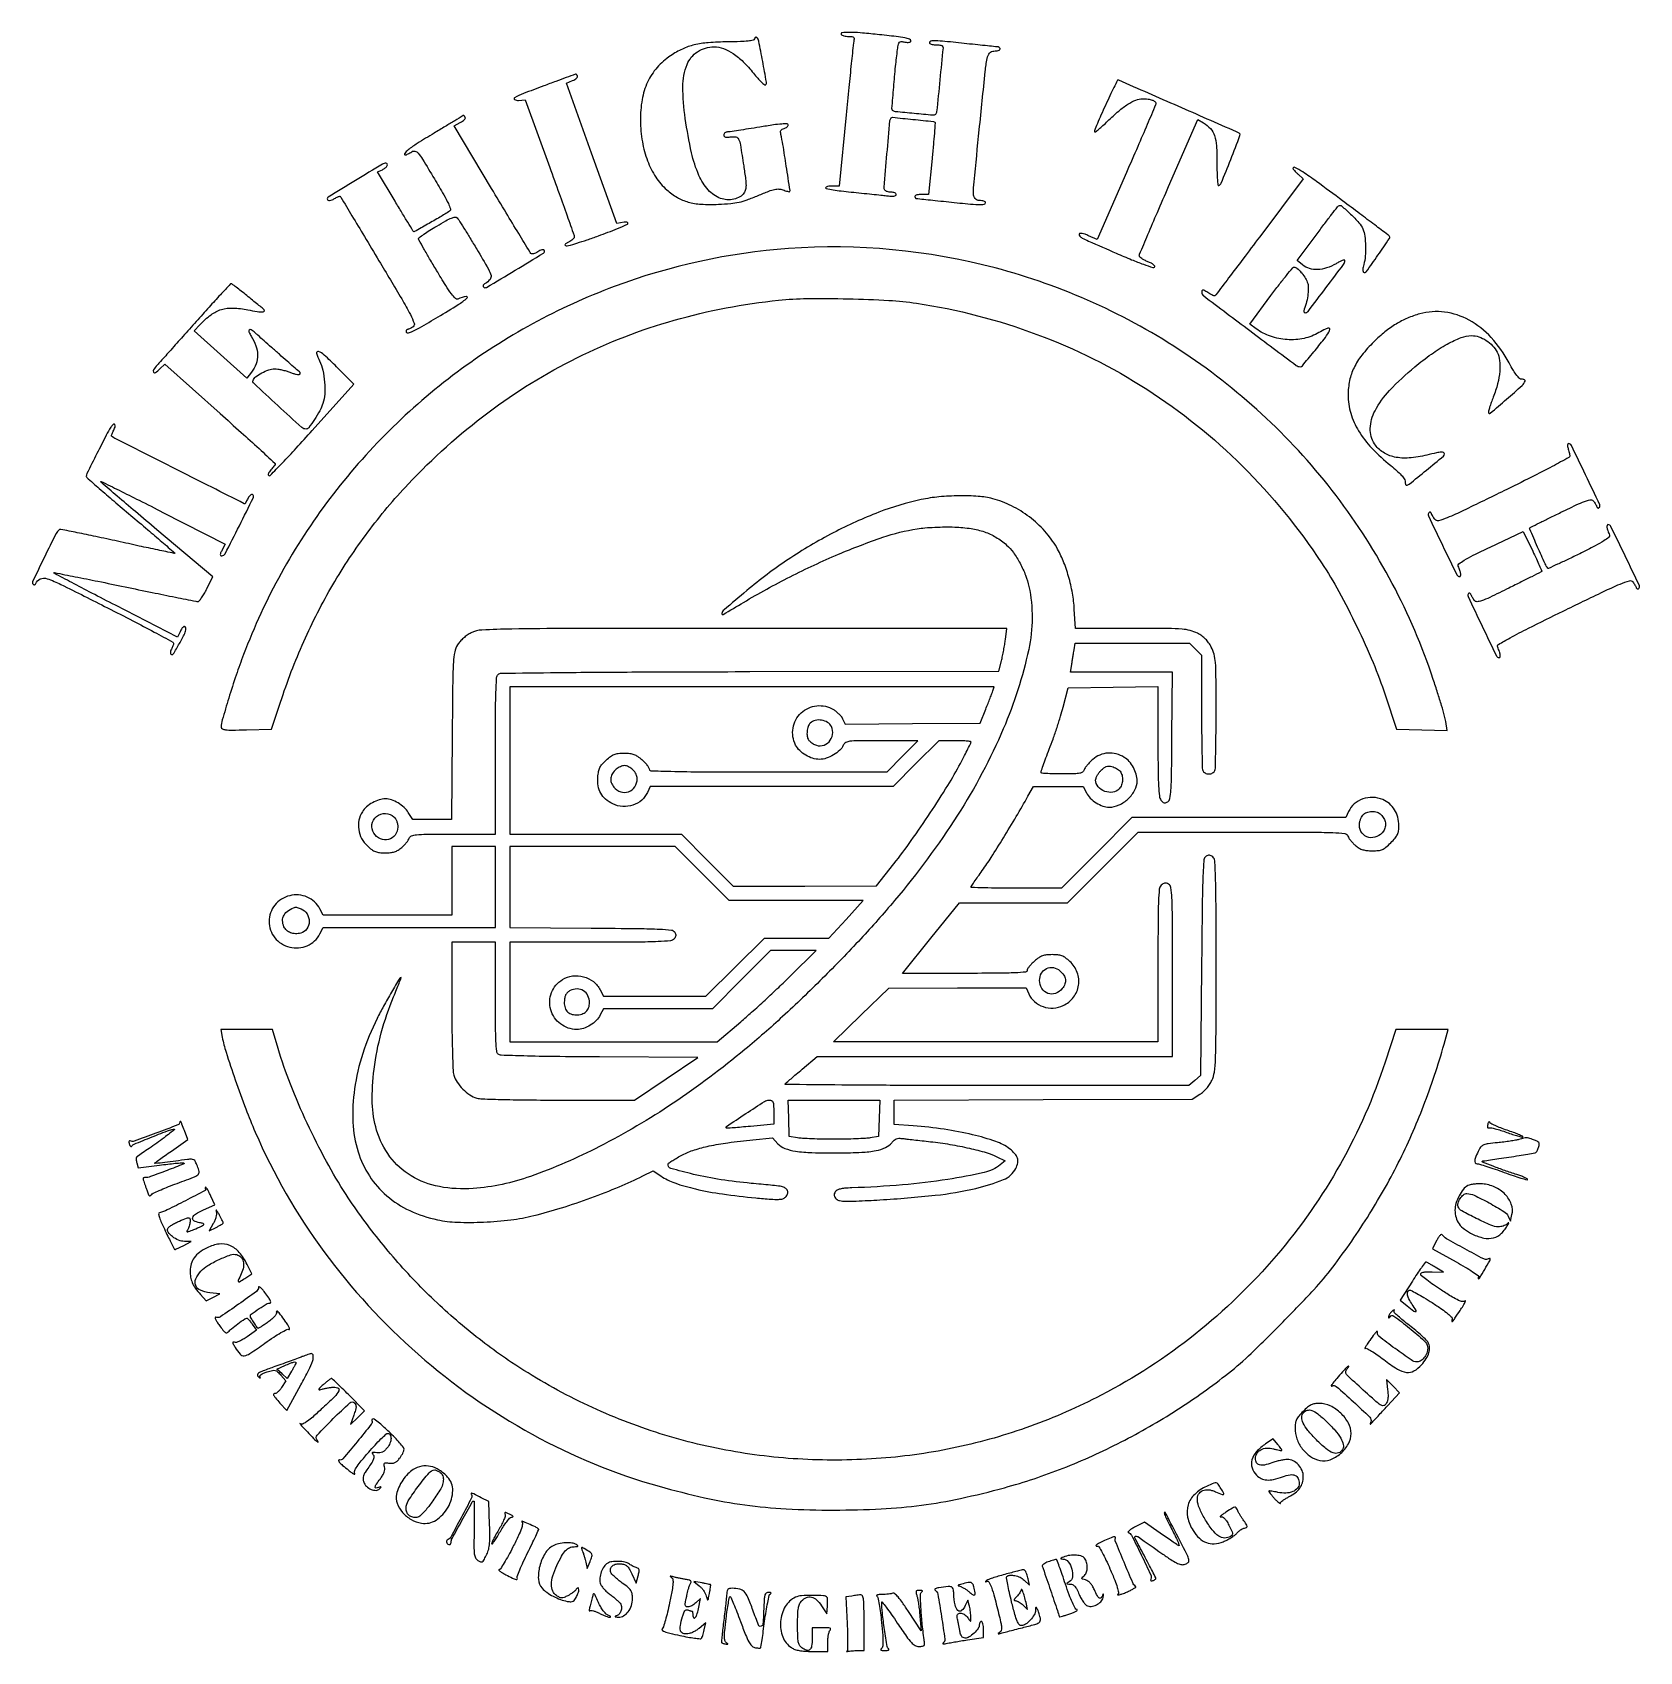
# Model space of a CAD drawing. Extents: x 252 to 1026, y 118 to 897.
import ezdxf

# ---------------------------------------------------------------- set-up
doc = ezdxf.new("R2010")
doc.units = 0
doc.header["$MEASUREMENT"] = 0

msp = doc.modelspace()

# ---------------------------------------------------------------- linework, layer by layer
for points in [[(641.5, 896, 0.148468), (641.937633, 895.614273, 0.039668), (642.820195, 895.29375, 0.036584), (643.929463, 895.073583, 0.030709), (645.126405, 895, -0.023805), (646.652349, 894.927308, -0.128299), (647.426025, 894.644539, -0.223959), (647.733591, 894.112976, -0.088251), (647.653839, 893.25, 0.040487), (647.396433, 891.891588, 0.000394), (646.343483, 881.953125, 0.001302), (645.169708, 870.503683, 0.000843), (643.86841, 857.25), (640.563916, 823), (637.281958, 823, 0.024704), (636.024256, 822.937821, 0.039275), (634.964075, 822.747848, 0.046616), (634.210073, 822.473486, 0.289897), (634, 822.141612, 0.361477), (634.312197, 821.766203, 0.004541), (637.598438, 821.18766, 0.010707), (641.553238, 820.615129, 0.006507), (646.25, 820.099512, -0.000922), (651.288282, 819.603285, -0.000938), (656.296875, 819.091164, -0.00091), (660.650279, 818.629771, -0.003872), (663.25, 818.32907, 0.014694), (665.375892, 818.12969, 0.044469), (666.827969, 818.165642, 0.079308), (667.704183, 818.409954, 0.293136), (668, 818.871169, 0.203398), (667.816927, 819.302587, 0.083945), (667.282961, 819.668406, 0.064114), (666.493422, 819.917063, 0.044292), (665.559017, 820, -0.038012), (664.578869, 820.074624, -0.04163), (663.651634, 820.29681, -0.045696), (662.902979, 820.621956, -0.129763), (662.493562, 821.010418, -0.160956), (662.152161, 822.440133, -0.000694), (663.537178, 838.474886, -0.000691), (664.966843, 854.508704, -0.161843), (665.551515, 855.849461, -0.239056), (666.163962, 856.086567, -0.000555), (676.053577, 855.083911, -0.000708), (685.853528, 854.065332, -0.171764), (686.646226, 853.687108, -0.219156), (686.746326, 853.416172, -0.000386), (686.355209, 848.434819, -0.002719), (685.879124, 842.818393, -0.001667), (685.259844, 836.202665), (683.591684, 819), (680.295842, 819, 0.028731), (679.033066, 818.927378, 0.044953), (677.968154, 818.70625, 0.056318), (677.223362, 818.385103, 0.269016), (677, 818, 0.073076), (677.056367, 817.616388, 0.085783), (677.220312, 817.287911, 0.097631), (677.463923, 817.064545, 0.130974), (677.75, 816.980121, -0.019049), (678.319766, 816.943267, -0.000203), (682.245313, 816.537136, -0.000644), (686.771674, 816.061099, -0.000419), (692, 815.5, 0.002435), (702.507979, 814.415132, 0.017927), (707.542803, 814.101768, 0.035604), (710.311032, 814.226055, 0.380619), (711, 815, 0.254951), (710.790443, 815.384262, 0.06271), (710.11875, 815.70625, 0.048861), (709.149251, 815.927234, 0.031626), (708, 816, -0.228405), (706.014763, 816.956792, -0.169554), (705.198676, 819.288504, -0.024701), (705.478226, 825.031914, -0.000671), (707.974231, 850.067787, -0.000547), (710.837466, 878.0953, -0.020455), (711.752677, 884.415785, -0.126854), (712.965417, 887.011554, -0.22398), (715.061273, 888, 0.032301), (716.18701, 888.072801, 0.049749), (717.136749, 888.29375, 0.06412), (717.793481, 888.615909, 0.251796), (718, 889, 0.123529), (717.903922, 889.382956, 0.099024), (717.632812, 889.712089, 0.089238), (717.227513, 889.936864, 0.078273), (716.75, 890.019879, -0.020479), (715.848758, 890.071173, -0.000552), (711.901562, 890.462864, -0.001148), (707.263427, 890.939045, -0.000786), (702, 891.5, 0.001842), (691.410841, 892.605942, 0.018154), (686.938662, 892.892892, 0.045918), (684.637483, 892.745411, 0.36929), (684, 892, 0.24616), (684.201141, 891.616199, 0.066613), (684.832292, 891.29375, 0.051349), (685.748043, 891.072865, 0.033532), (686.833333, 891, -0.015011), (687.951969, 890.966408, -0.019665), (688.969398, 890.864977, -0.017542), (689.795172, 890.72002, -0.145143), (690.12632, 890.540347, -0.224182), (690.510616, 889.468729, -0.000642), (688.996476, 874.072098, -0.000781), (687.450322, 858.796266, -0.17242), (686.834324, 857.500991, -0.221107), (685.705862, 857.088832, -0.002031), (676.590411, 857.903074, -0.00242), (667.577927, 858.78906, -0.172317), (666.241903, 859.424764, -0.219313), (665.930681, 860.2679, -0.000866), (666.760821, 870.634095, -0.004812), (667.672796, 880.598751, -0.008796), (668.637618, 888.70368, -0.013193), (669.063123, 891.299729, -0.144637), (669.542152, 892.228625, -0.219336), (670.360638, 892.551328, -0.035294), (672.106598, 892.32868, 0.028553), (673.30001, 892.160131, 0.063754), (674.214029, 892.200483, 0.10629), (674.789146, 892.432355, 0.2489), (675, 892.829687, 0.315874), (674.416652, 893.660941, 0.038945), (672.158544, 894.283755, 0.018678), (667.945171, 894.937443, 0.002381), (658.829561, 895.960882, 0.006223), (650.687668, 896.733377, 0.019976), (645.245911, 896.963174, 0.028548), (641.878555, 896.778378, 0.550356)], [(599.773837, 893.821511, -0.263796), (599.051358, 893.17077, -0.026876), (596.689611, 892.780845, -0.020065), (592.969785, 892.520927, -0.0051), (586.91967, 892.403325, 0.016316), (577.512263, 892.009268, 0.040746), (570.722077, 890.941741, 0.050074), (565.068198, 888.957952, 0.038721), (559.382313, 885.740675, 0.063687), (552.840786, 880.008785, 0.072005), (548.266342, 873.031322, 0.066794), (545.628943, 864.599539, 0.045214), (544.829255, 854.548555, 0.039056), (545.744253, 844.299821, 0.049198), (548.241933, 835.112048, 0.05391), (552.218846, 827.311298, 0.06756), (557.532146, 821.180619, 0.047269), (562.611394, 817.498072, 0.0649), (567.795564, 815.286445, 0.055057), (574.001124, 814.261976, 0.02419), (582.339534, 814.218284, 0.010992), (588.274489, 814.605273, 0.032639), (592.303628, 815.223911, 0.033446), (596.164559, 816.352866, 0.01201), (601.497414, 818.454238, -0.006657), (606.628604, 820.539873, -0.0378), (609.44599, 821.402712, -0.071211), (611.474203, 821.56417, -0.074683), (613.431471, 821.14324, 0.011667), (614.578854, 820.740476, 0.017728), (615.594749, 820.449665, 0.012604), (616.429403, 820.264643, 0.249582), (616.672027, 820.338693, 0.238418), (616.84643, 820.869771, 0.000284), (615.06578, 832.543806, 0.002236), (613.425105, 842.948128, 0.016862), (612.462304, 847.833178, -0.046074), (612.30352, 848.991463, -0.132168), (612.478168, 849.777411, -0.147201), (613.007292, 850.318982, -0.062316), (613.960072, 850.699809, 0.051992), (614.740327, 850.993205, 0.060538), (615.400771, 851.430156, 0.070401), (615.849641, 851.937001, 0.147108), (616, 852.436991, 0.411987), (615.489359, 852.951531, 0.021394), (612.921211, 852.861157, 0.017343), (608.882433, 852.404295, 0.004212), (602.25, 851.362888, -0.001625), (596.855234, 850.487187, -0.002269), (592.025, 849.741676, -0.001366), (587.953107, 849.143481, -0.029718), (586.75, 849.042528, 0.080286), (586.081546, 848.917762, 0.089521), (585.514063, 848.590336, 0.098074), (585.134333, 848.114355, 0.120038), (585, 847.562871, 0.159279), (585.20783, 846.927011, 0.172641), (585.744955, 846.561844, 0.08429), (586.738271, 846.475222, 0.019922), (588.396419, 846.676904, -0.089571), (590.817893, 846.63382, -0.244799), (592.112881, 845.593848, -0.063025), (592.93075, 842.834444, -0.00265), (594.532634, 832.71282, -0.00437), (595.444374, 826.377029, -0.031368), (595.664931, 823.29609, -0.066976), (595.414844, 821.305851, -0.080495), (594.647505, 819.584778, -0.120973), (592.735014, 817.803178, -0.072019), (589.812632, 816.685087, -0.067672), (586.483391, 816.396435, -0.078548), (583.373395, 817.044448, -0.121839), (577.503333, 821.100865, -0.077216), (572.996303, 828.140161, -0.049986), (569.432038, 839.060475, -0.016991), (566.413023, 855.5, -0.035438), (565.23253, 870.841497, -0.097331), (567.253936, 881.460877, -0.154895), (572.369956, 887.66591, -0.14448), (580.278896, 890, -0.089444), (584.758491, 889.192187, -0.057847), (589.462591, 886.788487, -0.047693), (594.326907, 882.828516, -0.02917), (599.287021, 877.329152, 0.012088), (601.291427, 874.948175, 0.020438), (603.096857, 873.066734, 0.015834), (604.599879, 871.712218, 0.395695), (605.108797, 871.738588, 0.239696), (605.503874, 873.039072, 0.002327), (603.689506, 882.996417, 0.003224), (601.804945, 892.725229, 0.149602), (600.854167, 894.487374, 0.167357), (600.573503, 894.622039, 0.168591), (600.270414, 894.554798, 0.115048), (599.987443, 894.274056, 0.059699)], [(498.25, 871.198449, 0.004488), (488.494369, 867.494097, 0.037502), (484.240048, 865.45557, 0.60085), (484.268206, 864.605245, 0.134754), (486.158481, 864.246194), (489.316961, 864.5), (501.150825, 832, -0.000989), (505.687838, 819.462691, -0.001577), (509.51074, 808.726839, -0.000298), (512.847019, 799.245177, -0.082867), (512.992344, 798.410515, -0.173419), (512.81476, 797.902678, -0.042017), (512.189939, 797.250272, -0.03815), (511.302186, 796.579947, -0.029985), (510.25, 795.990665, 0.015896), (509.008494, 795.340583, 0.112034), (508.507017, 794.885171, 0.390072), (508.552417, 794.547057, 0.116159), (509.062506, 794.292934, 0.127931), (510.157156, 794.318729, 0.004481), (514.260165, 795.52974, 0.008074), (519.10883, 797.094206, 0.005531), (524.562506, 799.019215, 0.005259), (533.795722, 802.504132, 0.029441), (538.596408, 804.707483, 0.61592), (538.58037, 805.422037, 0.154938), (537, 805.639655), (533.5, 805.036728), (521.34369, 838.768364), (509.18738, 872.5), (512.139406, 873.771522, 0.033797), (513.226715, 874.329708, 0.055654), (514.046634, 874.956962, 0.078159), (514.500518, 875.553327, 0.2682), (514.486699, 876.021522, 0.016845), (514.241116, 876.390489, 0.026457), (514.003505, 876.688045, 0.024413), (513.797037, 876.898613, 0.298021), (513.690983, 876.916505, -0.014364), (513.534454, 876.853363, -0.000009), (509.076414, 875.202384, -0.000114), (504.11066, 873.364772, -0.00007)], [(768.706499, 861.831279, 0.004856), (766.55811, 857.128347, 0.00786), (764.833139, 853.083167, 0.00261), (763.432834, 849.59891, 0.299044), (763.528206, 849.138461, 0.375164), (763.924016, 849.111676, 0.00801), (765.57973, 850.413422, 0.014369), (767.543828, 852.105156, 0.008681), (769.776151, 854.21472, -0.015918), (775.103248, 859.104884, -0.034917), (779.536202, 862.412455, -0.046663), (783.310422, 864.36756, -0.096472), (786.557759, 865, -0.027), (789.212127, 864.85656, -0.054874), (791.250009, 864.405959, -0.081422), (792.556748, 863.709407, -0.233768), (793, 862.813157, -0.100589), (792.849451, 862.072393, -0.000277), (788.84284, 852.637009, -0.001663), (784.273298, 841.990997, -0.001036), (778.847967, 829.537105), (764.695935, 797.233918), (760.597967, 799.073812, 0.019075), (758.891625, 799.762993, 0.040887), (757.521963, 800.133205, 0.057915), (756.551192, 800.197911, 0.305849), (756.145833, 799.894353, 0.268418), (756.33594, 798.906284, 0.094745), (757.511957, 797.979705, 0.016215), (760.567078, 796.519096, 0.000453), (773.964076, 790.654409, 0.004881), (781.325686, 787.524936, 0.010842), (787.006376, 785.318234, 0.005975), (791.472501, 783.754049, 0.284939), (792.362703, 783.962703, 0.324935), (792.442771, 784.468325, 0.10548), (791.937466, 785.091306, 0.054136), (790.828758, 785.803468, 0.020551), (789.148628, 786.557208, -0.02193), (787.559626, 787.275336, -0.030897), (786.218659, 788.061195, -0.031481), (785.243767, 788.809734, -0.216555), (785, 789.346169, -0.100069), (785.172722, 790.200543, -0.00037), (789.149711, 799.615242, -0.001922), (793.711263, 810.277205, -0.001204), (799.126676, 822.719297), (813.253351, 854.963414), (815.991134, 853.346166, -0.077377), (819.287526, 850.636543, -0.101431), (821.240428, 847.274003, -0.066006), (822.199713, 842.343939, -0.017), (822.413884, 834.221295, 0.006593), (822.439873, 829.53894, 0.015667), (822.614145, 826.06115, 0.012297), (822.882929, 823.534764, 0.47138), (823.307361, 823.26912, 0.220312), (824.503228, 824.395414, 0.002109), (829.021229, 835.791774, 0.001666), (833.505304, 847.356676, 0.362661), (833.148352, 848.401305, 0.033227), (831.807094, 849.09836, 0.00004), (803.711729, 861.402321, 0.000013), (775.170677, 873.897798, 0.103528), (774.682371, 874, 0.285625), (774.524411, 873.90175, 0.000359), (772.814147, 870.425438, 0.002841), (770.912572, 866.496985, 0.001726)], [(445.501319, 848.464949, 0.004386), (437.341677, 843.437226, 0.021895), (432.919704, 840.380865, 0.076958), (431.318597, 838.725114, 0.608233), (431.69416, 838, 0.097395), (432.158722, 838.091359, 0.019061), (432.938174, 838.44551, 0.019573), (433.828161, 838.936033, 0.017037), (434.720278, 839.516629, -0.215347), (436.269758, 839.80948, -0.160998), (437.763981, 838.87958, -0.036651), (439.913377, 835.878962, -0.002236), (445.622801, 826.436902, -0.00367), (450.163588, 818.723183, -0.021199), (452.357791, 814.532181, -0.038371), (453.326359, 811.983836, -0.331797), (452.930017, 810.91213, -0.010356), (448.259793, 808.015744, -0.005367), (442.314785, 804.582731, -0.000849), (436.028753, 801.056256, -0.343821), (435.559605, 801.128489, -0.051791), (435.31644, 801.446886, -0.000182), (432.814219, 805.5431, -0.00098), (429.99054, 810.189794, -0.000615), (426.705216, 815.635256), (418.200911, 829.770511), (420.600455, 830.863817, 0.063058), (421.998049, 831.727386, 0.099423), (422.895965, 832.808311, 0.239313), (422.916088, 833.606905, 0.289233), (422.293388, 834, 0.136654), (420.612399, 833.53183, 0.000934), (407.663404, 825.679449, 0.000575), (394.48298, 817.632211, 0.261078), (394, 816.770284, 0.276455), (394.337794, 816.206037, 0.151856), (395.155301, 816.048379, 0.077261), (396.431251, 816.394804, 0.034744), (397.96809, 817.212145, -0.024596), (398.739948, 817.642943, -0.037121), (399.453051, 817.932467, -0.041719), (400.026034, 818.065465, -0.259678), (400.297684, 817.962145, -0.039225), (400.579645, 817.567864, -0.000043), (405.92939, 808.689738, -0.000412), (411.903685, 798.754716, -0.000253), (418.923699, 787.045474, -0.001277), (429.880576, 768.642118, -0.01401), (434.052239, 761.121435, -0.031299), (435.89098, 756.957583, -0.334914), (435.389407, 755.295474, -0.01975), (434.651783, 754.799586, -0.021784), (433.900562, 754.380546, -0.02182), (433.233, 754.081127, -0.094781), (432.80887, 754, 0.122851), (432.500376, 753.923041, 0.100768), (432.237606, 753.70625, 0.091028), (432.06106, 753.381984, 0.07942), (432, 753, 0.433014), (432.721505, 752.323091, 0.091089), (434.604129, 752.794665, 0.02436), (438.474026, 754.788881, 0.002491), (447.37, 759.995406, 0.005604), (457.134165, 765.924353, 0.043809), (461.381579, 769.116404, 0.770905), (461.001138, 769.856649, 0.043903), (456.909661, 768.567733, -0.309313), (455.751705, 768.810943, -0.031318), (453.838658, 771.076676, -0.020498), (451.098378, 775.102882, -0.004306), (446.659661, 782.375324, -0.002425), (443.340415, 787.981952, -0.003791), (440.543775, 792.84266, -0.001113), (438.159341, 797.082596, -0.128213), (438, 797.693775, -0.240854), (438.250925, 798.184464, -0.004974), (440.567921, 799.822688, -0.010497), (443.391214, 801.690634, -0.006729), (446.741858, 803.745157, -0.006886), (451.192021, 806.30984, -0.031415), (453.885042, 807.598254, -0.058885), (455.620129, 808.070612, -0.249583), (456.601277, 807.722427, -0.044569), (457.313676, 806.788291, -0.001449), (459.81964, 802.78728, -0.002771), (462.738621, 798.038205, -0.001921), (465.988065, 792.638525, -0.00324), (471.669928, 782.972345, -0.071925), (472.87981, 779.954791, -0.2463), (472.396847, 778.025298, -0.075488), (470.00833, 776.046515, 0.055971), (469.490439, 775.650365, 0.090428), (469.166388, 775.201806, 0.125942), (469.082288, 774.775305, 0.18443), (469.236828, 774.429839, 0.342646), (470.7766, 774.236074, 0.001847), (484.492779, 782.434256, 0.001798), (498.15717, 790.737272, 0.415374), (498.469611, 792.049171, 0.241838), (498.067507, 792.291658, 0.073838), (497.337398, 792.233627, 0.054627), (496.407043, 791.908842, 0.033769), (495.396506, 791.340231, -0.03502), (494.35059, 790.755151, -0.055065), (493.377654, 790.421898, -0.071533), (492.586454, 790.360729, -0.196071), (492.091996, 790.601347, -0.046121), (491.529647, 791.359015, -0.000197), (486.206571, 800.121102, -0.000966), (480.183537, 810.087542, -0.000609), (473.187369, 821.747087), (455.088053, 851.994174), (458.076723, 853.539675, 0.03172), (459.17888, 854.201343, 0.050777), (460.013655, 854.912425, 0.067756), (460.488101, 855.565232, 0.267827), (460.473679, 856.042588, 0.015212), (460.233095, 856.406615, 0.022847), (459.99968, 856.707302, 0.019327), (459.794842, 856.929647, 0.252463), (459.690983, 856.960993, 0.084663), (459.545692, 856.904574, 0.000045), (455.443989, 854.44919, 0.000614), (450.882293, 851.710267, 0.000374)], [(859, 831.452034, 0.173082), (859.112709, 831.136195, 0.012355), (859.730166, 830.418186, 0.01623), (860.533454, 829.58547, 0.011491), (861.485672, 828.702034), (863.971345, 826.5), (842.990554, 798.588215, -0.000252), (834.912771, 787.85321, -0.000409), (828.033729, 778.736375, -0.000048), (821.888347, 770.607312, -0.03451), (821.53609, 770.202757, -0.263618), (821.208535, 770.112141, -0.031834), (820.468351, 770.348641, -0.031162), (819.557133, 770.772307, -0.020634), (818.566392, 771.364542, 0.010975), (816.589534, 772.598681, 0.106943), (815.660013, 772.90988, 0.346322), (815.202193, 772.624887, 0.102341), (815.076014, 771.75, 0.219455), (815.889366, 770.23534, 0.000435), (838.292098, 753.37837, 0.000515), (860.602718, 736.65701, 0.175247), (862.612188, 736.046032, 0.209002), (863.536702, 736.508552, 0.001594), (869.027535, 743.138947, 0.005482), (874.000627, 749.32017, 0.03266), (876.341664, 752.732915, 0.110546), (876.776083, 754.062705, 0.460108), (876.264622, 754.593448, 0.10333), (874.602843, 754.143387, 0.01492), (871.503678, 752.449287, -0.080167), (864.343692, 749.671385, -0.067937), (856.2418, 749.067173, -0.067407), (848.212972, 750.659945, -0.076444), (841.26713, 754.302917), (838.193537, 756.570543), (848.346768, 770.245821, -0.004612), (852.316248, 775.490491, -0.007242), (855.833471, 779.915575, -0.002651), (858.912456, 783.635752, -0.21248), (859.575686, 783.96055, -0.188868), (860.949085, 783.479853, -0.035502), (862.875264, 781.570572, -0.037368), (864.702845, 779.136981, -0.051861), (865.926874, 776.702033, -0.084471), (866.395138, 774.313961, -0.034935), (866.247353, 771.014046, -0.032419), (865.577614, 767.321185, -0.030555), (864.42689, 763.670074, 0.055244), (864.255341, 763.014749, 0.107687), (864.292361, 762.47824, 0.157665), (864.526752, 762.132819, 0.166988), (864.913352, 762, 0.233272), (866.254789, 762.661854, 0.001369), (874.901041, 774.003306, 0.001783), (883.355722, 785.2397, 0.161762), (884, 787.179023, 0.478091), (883.746286, 787.383714, 0.034449), (882.751562, 787.09558, 0.028464), (881.380899, 786.503541, 0.015042), (879.75, 785.623713, -0.049124), (875.206786, 783.558555, -0.073118), (870.918778, 782.767217, -0.08393), (867.03759, 783.278384, -0.092285), (863.680562, 785.03663), (861.091406, 787.07326), (870.639439, 800.035545, -0.001995), (874.355616, 805.038647, -0.003076), (877.613085, 809.332521, -0.001004), (880.459739, 813.021964, -0.089753), (880.971632, 813.482468, -0.326253), (882.497316, 813.364519, -0.0138), (886.756885, 809.510297, -0.021447), (890.740022, 805.359847, -0.081722), (892.636878, 802.326647, -0.065183), (893.566972, 798.907488, -0.027465), (893.95064, 794.151693, -0.027515), (893.806006, 789.238984, -0.048752), (893.073673, 785.256883, 0.026852), (892.778988, 783.972947, 0.038757), (892.66918, 782.813708, 0.043997), (892.733545, 781.908289, 0.217934), (893.009821, 781.49393, 0.393061), (894.296614, 781.748681, 0.0043), (899.932106, 789.68056, 0.004316), (905.431149, 797.709915, 0.374697), (905.261769, 799.056322, 0.020812), (904.645701, 799.56171, 0.000108), (898.383055, 804.275222, 0.000484), (891.243687, 809.635339, 0.000307), (882.914587, 815.868091, 0.002206), (870.305666, 825.204997, 0.013863), (863.719878, 829.761599, 0.024764), (859.892018, 831.994219, 0.562413)], [(616.051666, 792.892142, 0.07164), (532.198348, 774.603939, 0.070764), (456.526814, 733.356294, 0.070723), (395.322216, 672.618715, 0.071419), (353.711524, 597.42273, 0.009412), (350.188348, 587.588277, 0.006752), (346.608173, 576.475878, 0.003999), (343.493667, 566.045707, 0.070662), (343, 562.569998, 0.285518), (343.53316, 561.712439, 0.087075), (345.065676, 561.264095, 0.030045), (348.165267, 561.106418, 0.003474), (355.130283, 561.219221), (367.260566, 561.5), (371.494575, 574.5, -0.026109), (382.730995, 603.724236, -0.027582), (396.774144, 631.070069, -0.027942), (413.550535, 656.374932, -0.028424), (432.955193, 679.5, -0.042849), (471.381037, 713.900153, -0.046004), (514.245151, 740.333243, -0.046143), (561.098624, 758.421085, -0.043609), (611.371518, 768.039509, -0.022869), (625.098323, 768.811034, -0.00804), (644.836035, 768.69927, -0.007983), (664.488383, 767.957879, -0.024171), (677.803548, 766.594919, -0.051506), (735.739272, 751.600068, -0.053543), (788.584783, 725.209021, -0.053427), (834.718875, 688.137776, -0.05087), (872.807891, 641.561467, -0.020836), (881.110036, 627.779255, -0.012928), (889.743985, 610.976026, -0.012877), (897.571458, 593.590262, -0.019284), (903.416969, 578), (908.887836, 561.5), (921.076818, 561.218154), (933.265801, 560.936309), (932.593044, 565.218154, 0.028978), (932.042164, 567.755577, 0.004009), (930.552168, 572.942208, 0.004584), (928.680222, 579.060179, 0.003869), (926.590103, 585.5, 0.082675), (879.792547, 673.970454, 0.082802), (806.876174, 742.452266, 0.082807), (715.688585, 783.566591, 0.082699)], [(330.917218, 757.75, -0.000175), (324.504938, 750.559981, -0.000236), (318.695057, 744.056189, -0.00016), (313.814688, 738.60162, -0.002546), (312.14929, 736.760431, 0.032904), (310.379784, 734.547981, 0.315119), (310.381737, 733.404663, 0.413031), (311.334873, 733.235972, 0.036512), (313.431065, 734.935239), (315.854244, 737.211697), (342.427122, 713.499456, -0.001136), (352.615449, 704.366254, -0.001864), (361.194217, 696.582559, -0.000188), (368.827853, 689.599059, -0.210392), (369, 689.208059, -0.147624), (368.898836, 688.872886, -0.013397), (368.390408, 688.150149, -0.016455), (367.719633, 687.308254, -0.012133), (366.924795, 686.419948, 0.0328), (366.165244, 685.497051, 0.06424), (365.714058, 684.66072, 0.100927), (365.604777, 684.005466, 0.250369), (365.841763, 683.597796, 0.351155), (366.545034, 683.683903, 0.001423), (372.418593, 689.732573, 0.005914), (379.09648, 696.814578, 0.003586), (386.837707, 705.343227), (406.841478, 727.701854), (398.525465, 735.974668, 0.00947), (392.60785, 741.642658, 0.103918), (389.798307, 743.318481, 0.600968), (388.929963, 742.507048, 0.049152), (390.33554, 738.78661, -0.060925), (391.904674, 734.318759, -0.034097), (392.754528, 728.613855, -0.034153), (392.820046, 722.883573, -0.064514), (391.968161, 718.348916, -0.046499), (390.45855, 714.851491, -0.021375), (387.891005, 710.598632, -0.013769), (385.133966, 706.682595, -0.236737), (383.77309, 706, -0.186186), (381.851197, 706.74136, -0.001696), (370.299948, 717.282483, -0.001276), (358.649522, 728.041735, -0.292756), (358.296351, 729.407775, -0.154534), (359.515469, 731.103784, -0.036211), (362.500166, 733.010659, -0.037907), (365.88161, 734.522153, -0.086358), (368.627647, 735, -0.036526), (370.19337, 734.885467, -0.017584), (372.173919, 734.522604, -0.017331), (374.222495, 733.997274, -0.023735), (376.021251, 733.37482, 0.017363), (377.62277, 732.797673, 0.025244), (379.073489, 732.410684, 0.023033), (380.249584, 732.215875, 0.229794), (380.708154, 732.37482, 0.054975), (380.916693, 732.635057, 0.085312), (381.027291, 732.899959, 0.116515), (381.025773, 733.126864, 0.18529), (380.916667, 733.284614, -0.030058), (380.60656, 733.524977, -0.000171), (377.831771, 735.957735, -0.000733), (374.671567, 738.738525, -0.000466), (371, 741.984933, 0.000105), (367.197976, 745.351587, 0.000127), (363.630846, 748.507298, 0.000107), (360.627163, 751.162041, 0.000877), (359.253943, 752.370929, 0.036106), (357.413681, 753.763834, 0.342899), (356.49244, 753.685391, 0.327394), (356.310872, 752.753327, 0.034925), (357.454714, 750.709459, -0.061157), (359.69949, 746.154401, -0.082969), (360.474645, 741.642998, -0.088639), (359.728522, 737.353403, -0.081204), (357.534182, 733.440408), (355.259817, 730.588083), (342.595714, 741.953631), (329.93161, 753.319179), (332.715805, 756.250965, -0.041614), (338.077119, 761.029936, -0.086592), (343.048215, 763.568218, -0.085731), (348.618116, 764.286787, -0.040161), (355.854601, 763.392017, 0.012837), (360.335866, 762.587531, 0.051665), (363.110194, 762.452256, 0.339616), (363.740097, 762.992915, 0.304954), (363.411003, 763.804373, -0.018934), (362.727408, 764.30424, -0.001002), (360.611706, 765.984722, -0.001576), (358.105254, 767.99674, -0.001146), (355.329374, 770.25, 0.003561), (352.587348, 772.453899, 0.005537), (350.188776, 774.310938, 0.001917), (348.103421, 775.876315, 0.161401), (347.730242, 776, 0.209211), (347.362501, 775.839086, 0.000353), (342.565127, 770.639063, 0.002558), (337.192431, 764.746971, 0.001569)], [(920.104631, 761.472511, 0.033018), (914.124391, 759.369189, 0.035486), (908.621681, 756.538235, 0.033551), (903.319664, 752.807475, 0.024368), (897.936584, 748, 0.031254), (892.193986, 741.590936, 0.054242), (888.403626, 735.541732, 0.060727), (886.275367, 729.329447, 0.052236), (885.555556, 722.458198, 0.072144), (886.83707, 713.622745, 0.063915), (890.593672, 705.113291, 0.054871), (896.98096, 696.763655, 0.033687), (906.130788, 688.395646, -0.013091), (909.009609, 685.97267, -0.02484), (911.172652, 683.852115, -0.0277), (912.627967, 682.089759, -0.160066), (913, 680.957407, 0.029578), (913.044402, 680.207475, 0.046112), (913.1795, 679.574988, 0.058243), (913.375904, 679.133941, 0.264815), (913.611064, 679, 0.171727), (914.994476, 679.489576, 0.001715), (923.227615, 686.197955, 0.00142), (931.501012, 693.025878, 0.223091), (932, 694.088569, 0.311507), (931.566881, 694.716309, 0.109017), (930.423741, 694.884055, 0.036368), (928.154008, 694.554519, 0.00501), (923.5, 693.479999, -0.038972), (914.881757, 692.097855, -0.073291), (907.861735, 692.556249, -0.091916), (902.364781, 694.846992, -0.101264), (898.269933, 698.897883, -0.160295), (896.212396, 706.301511, -0.109186), (898.514056, 714.805383, -0.070308), (905.540047, 724.600878, -0.028171), (917.616789, 735.893628, -0.019657), (925.679077, 742.102207, -0.028155), (933.318416, 746.898333, -0.031989), (940.011825, 750.052514, -0.094383), (944.986474, 751, -0.081933), (948.496719, 750.4209, -0.062538), (952.005198, 748.717811, -0.060802), (955.079129, 746.137681, -0.067823), (957.312565, 742.980067, -0.092777), (958.525511, 738.990607, -0.049318), (958.585478, 733.810145, -0.042497), (957.547719, 727.833634, -0.030933), (955.432865, 721.424285, 0.009953), (954.468841, 718.868217, 0.013767), (953.713733, 716.536773, 0.010295), (953.184208, 714.586313, 0.142518), (953.212133, 713.8636, 0.531253), (954.010406, 713.640631, 0.002391), (961.86928, 720.383027, 0.004317), (969.360061, 726.986124, 0.119165), (970.833333, 729.128307, 0.233699), (970.802175, 729.459102, 0.130257), (970.501687, 729.74394, 0.081149), (969.951984, 729.93695, 0.04396), (969.236239, 730, -0.180039), (968.107508, 730.420046, -0.048639), (966.768914, 731.825401, -0.032147), (965.146005, 734.19964, -0.010392), (963.049343, 737.908323, 0.061531), (954.413051, 750.091178, 0.082529), (943.79151, 758.44643, 0.09249), (932.045056, 762.305179, 0.10163)], [(289.818839, 706.846266, 0.026047), (287.60605, 703.051898, 0.002957), (283.106051, 694.192218, 0.000968), (278.313291, 684.569801, 0.115554), (278, 683.2323, 0.215387), (278.23867, 682.703952, 0.000588), (284.287625, 677.387485, 0.003346), (291.198501, 671.409178, 0.002063), (299.404681, 664.464131, -0.001188), (307.594781, 657.557268, -0.001983), (314.449801, 651.701507, -0.000159), (320.554795, 646.441026, -0.428926), (320.564473, 646.243125, -0.259405), (320.324561, 646.168475, -0.000134), (312.389097, 647.828586, -0.001684), (303.540312, 649.713358, -0.001019), (293.077293, 652.001155, 0.001866), (282.585131, 654.276711, 0.00302), (273.641346, 656.125136, 0.000521), (265.738519, 657.700161, 0.192255), (265.167501, 657.593777, 0.136373), (263.460263, 655.707645, 0.002891), (257.850134, 644.350068, 0.001659), (252.15992, 632.561421, 0.325798), (252.386905, 631.338523, 0.095569), (252.75587, 631.103687, 0.146775), (253.130534, 631.071847, 0.151772), (253.452055, 631.250821, 0.10435), (253.672968, 631.60819, -0.210411), (255.824384, 633.869523, -0.182181), (259.119889, 633.985313, -0.034201), (265.808636, 631.207177, -0.001517), (288.25, 619.946428, -0.002379), (300.423007, 613.718981, -0.00389), (310.673437, 608.311875, -0.000682), (319.647556, 603.472621, -0.275382), (320, 602.881229, -0.06406), (319.933828, 602.366859, -0.01962), (319.705456, 601.61564, -0.019283), (319.381101, 600.786571, -0.019981), (318.997296, 599.994947, 0.039206), (318.629846, 599.156466, 0.080431), (318.505905, 598.45193, 0.11317), (318.623565, 597.90463, 0.146046), (318.963616, 597.522486, 0.416741), (319.92119, 597.752902, 0.007625), (322.825697, 602.713496, 0.012569), (325.448855, 607.639551, 0.116568), (326, 609.971483, 0.189569), (325.681281, 610.781917, 0.341558), (325.014613, 610.891656, 0.118898), (324.054739, 610.029518, 0.043722), (323.151604, 608.43339), (321.982178, 605.866779), (292.070786, 621.179753, -0.001156), (280.622929, 627.073875, -0.00194), (271.036359, 632.085035, -0.00016), (262.498678, 636.593668, -0.504829), (262.467458, 636.800791, -0.249928), (262.765456, 636.891531, -0.000128), (272.641111, 634.946123, -0.001627), (283.650969, 632.737115, -0.000986), (296.668569, 630.054427, 0.000663), (309.747772, 627.350243, 0.001051), (320.959443, 625.072238, 0.000218), (330.830299, 623.092733, 0.04941), (331.766413, 623, 0.223588), (332.386785, 623.292014, 0.018674), (333.495485, 624.739674, 0.022053), (334.727852, 626.653352, 0.015139), (335.960775, 628.922295), (338.950339, 634.84459), (311.97517, 657.539303, -0.000936), (301.63236, 666.274015, -0.001541), (292.923956, 673.702662, -0.000125), (285.141355, 680.386503, -0.218625), (285, 680.694332, -0.555794), (285.166926, 680.798113, -0.000168), (293.793219, 676.538593, -0.001927), (303.455316, 671.717162, -0.001144), (314.934364, 665.900737), (344.868727, 650.646826), (343.408683, 647.823413, 0.013957), (342.706104, 646.366499, 0.090712), (342.51299, 645.579056, 0.259286), (342.71021, 645.16851, 0.155118), (343.240306, 645, 0.281052), (344.88435, 646.003379, 0.002522), (351.713341, 659.453245, 0.002283), (358.443761, 673.030635, 0.385812), (358.024316, 674.484972, 0.227467), (357.582194, 674.532125, 0.085009), (357.023485, 674.219107, 0.062338), (356.436285, 673.608662, 0.040419), (355.914719, 672.778008, -0.003367), (355.44043, 671.881528, -0.004465), (354.996096, 671.072582, -0.003216), (354.613784, 670.401201, -0.04389), (354.452419, 670.171207, -0.347581), (354.070058, 670.092808, -0.000024), (322.748763, 685.879091, -0.000127), (292.289771, 701.24233, -0.046798), (290.16898, 702.574725, -0.29729), (290.096304, 702.781231, -0.022102), (290.271797, 703.383044, -0.024962), (290.56861, 704.13083, -0.01591), (290.983833, 704.969792, 0.041109), (291.862494, 706.995709, 0.224317), (291.729866, 708.15125, 0.47302), (290.998008, 708.24807, 0.059727)], [(991.447389, 696.75, -0.007563), (991.721622, 695.791398, -0.006427), (991.982731, 694.771598, -0.006488), (992.196499, 693.836848, -0.018112), (992.314021, 693.174588, -0.31286), (991.887265, 692.32822, -0.001896), (983.86755, 688.013858, -0.006112), (973.864632, 682.837431, -0.002742), (960.600675, 676.26856, -0.0012), (941.051486, 666.778181, -0.014052), (933.318267, 663.311309, -0.033089), (929.102324, 661.88047, -0.309462), (927.386738, 662.485782, -0.013018), (926.854171, 663.255386, -0.011618), (926.341041, 664.081036, -0.011741), (925.914585, 664.844597, -0.035051), (925.672968, 665.39181, 0.091472), (925.459499, 665.757686, 0.142938), (925.155856, 665.954999, 0.152947), (924.809281, 665.951102, 0.109438), (924.473106, 665.752868, 0.326759), (924.199758, 664.318795, 0.001569), (931.030576, 650.04815, 0.001659), (937.936046, 635.857567, 0.28609), (939.312146, 635, 0.348766), (939.748817, 635.346774, 0.0931), (939.789562, 636.297479, 0.04686), (939.413837, 637.856541, 0.01592), (938.58749, 640.038852, -0.339331), (938.876791, 641.124324, -0.029519), (941.395591, 642.836573, -0.01945), (945.826963, 645.25235, -0.003928), (953.894195, 649.1728), (969.840317, 656.767895), (974.445428, 647.24255, -0.003597), (976.18911, 643.568657, -0.005874), (977.608412, 640.4259, -0.001462), (978.798341, 637.684513, -0.307144), (978.746283, 637.412949, -0.079503), (978.472386, 637.214618, -0.000183), (973.999857, 634.955721, -0.001206), (968.951429, 632.423531, -0.000749), (963.015492, 629.47517, -0.002602), (953.721629, 624.936339, -0.027141), (949.802787, 623.303328, -0.081282), (947.636656, 622.91285, -0.243543), (946.330543, 623.562634, -0.013539), (945.819485, 624.302804, -0.011811), (945.324533, 625.103611, -0.011959), (944.911405, 625.849065, -0.034118), (944.672968, 626.39181, 0.078216), (944.467462, 626.76635, 0.131004), (944.18385, 626.982994, 0.157546), (943.868444, 627.00805, 0.128881), (943.568407, 626.848169, 0.326926), (943.300917, 625.478755, 0.00142), (950.097175, 611.1129, 0.001499), (956.961156, 596.820384, 0.287575), (958.26958, 596, 0.338353), (958.727285, 596.349774, 0.100786), (958.78808, 597.285818, 0.048644), (958.417467, 598.845829, 0.015706), (957.575622, 601.069778, -0.3721), (957.985673, 602.31057, -0.009384), (963.532873, 605.48965, -0.009962), (972.445534, 610.149083, -0.001811), (989.169356, 618.396675, -0.001265), (1008.476572, 627.771065, -0.013169), (1016.518273, 631.392639, -0.026938), (1021.008123, 632.995751, -0.317162), (1022.671124, 632.435087, -0.013556), (1023.181544, 631.69579, -0.011816), (1023.675956, 630.895719, -0.011965), (1024.088691, 630.150801, -0.03409), (1024.327032, 629.60819, 0.091472), (1024.540501, 629.242314, 0.142938), (1024.844144, 629.045001, 0.152947), (1025.190719, 629.048898, 0.109438), (1025.526894, 629.247132, 0.326759), (1025.800242, 630.681205, 0.001569), (1018.969424, 644.95185, 0.001659), (1012.063954, 659.142433, 0.28609), (1010.687854, 660, 0.34861), (1010.251652, 659.653797, 0.092992), (1010.210217, 658.70416, 0.047005), (1010.583612, 657.15001, 0.016116), (1011.404417, 654.982238, -0.33399), (1011.131968, 653.917446, -0.02943), (1008.720216, 652.207394, -0.019978), (1004.520187, 649.813873, -0.004307), (997.05576, 646.027682, -0.003186), (991.285985, 643.208968, -0.005251), (986.369334, 640.908972, -0.001133), (982.062543, 638.960893, -0.342135), (981.712154, 639.045444, -0.062161), (980.422815, 641.145806, -0.002591), (976.820181, 649.186994, -0.000781), (973.01396, 657.838475, -0.308871), (973.132098, 658.465431, -0.079926), (973.540638, 658.760736, -0.000475), (977.705224, 660.852274, -0.001972), (982.475066, 663.218629, -0.001252), (988.048197, 665.938864, -0.003014), (996.50271, 669.976542, -0.026995), (1000.312485, 671.522757, -0.073089), (1002.462432, 671.926538, -0.24636), (1003.713937, 671.332191, -0.014833), (1004.20797, 670.632305, -0.012587), (1004.688532, 669.865493, -0.012773), (1005.090928, 669.144592, -0.034473), (1005.327032, 668.60819, 0.08194), (1005.534791, 668.2361, 0.134734), (1005.82417, 668.025026, 0.156605), (1006.148519, 668.00826, 0.122719), (1006.458896, 668.179134, 0.3268), (1006.728769, 669.57033, 0.001469), (999.926127, 683.906432, 0.001551), (993.053388, 698.16716, 0.287176), (991.722923, 699, 0.264631), (991.412109, 698.82311, 0.103907), (991.247105, 698.339686, 0.066629), (991.255249, 697.613219, 0.037389)], [(680, 672.052174, 0.039837), (659.553005, 665.970286, 0.028056), (637.686523, 656.078056, 0.02692), (615.983229, 643.222371, 0.027692), (596, 628.220493, 0.001608), (585.089918, 618.983379, 0.152457), (584.004177, 617.260968, 0.668307), (584.638495, 616.776366, 0.002971), (594.5, 622.578706, -0.017065), (616.949191, 634.949335, -0.017175), (640.142425, 645.731881, -0.018097), (661.548244, 653.902686, -0.042597), (678.130104, 658.018731, -0.019321), (681.787409, 658.457973, -0.00895), (686.565022, 658.759315, -0.008851), (691.602061, 658.897314, -0.012177), (696.130104, 658.830911, -0.026742), (704.064053, 658.095026, -0.04677), (710.470042, 656.531249, -0.052243), (715.971806, 653.959296, -0.044742), (721.137534, 650.184105, -0.05865), (724.400545, 646.560592, -0.03057), (727.607334, 641.386209, -0.030045), (730.270433, 635.634461, -0.04185), (731.891296, 630.200779, -0.105705), (731.758357, 599.871972, -0.047399), (719.546498, 561.714647, -0.041513), (697.490808, 520.108801, -0.032573), (667.167105, 479, -0.0122), (650.875574, 460.61386, -0.009629), (632.391977, 441.503419, -0.009668), (613.293589, 423.224509, -0.012743), (595.150525, 407.354848, -0.025564), (560.557397, 381.487973, -0.02956), (525.094139, 360.621836, -0.032418), (491.85092, 346.255435, -0.067534), (464.290613, 340.431789, -0.064402), (448.004172, 341.332503, -0.090078), (434.408779, 346.504953, -0.097171), (424.223028, 355.748642, -0.087473), (417.820649, 368.49079, -0.067018), (415.73387, 381.64963, -0.037489), (416.569712, 397.863931, -0.034726), (420.052918, 415.419057, -0.032634), (425.983641, 432.703226, 0.002507), (427.452374, 436.268455, 0.004251), (428.641331, 439.269073, 0.000788), (429.650296, 441.892328, 0.525834), (429.576223, 442, 0.264773), (428.902439, 441.616302, 0.001419), (424.941997, 434.897421, 0.006532), (421.128028, 428.185309, 0.010089), (418.02662, 422.27842, 0.037592), (411.127028, 405.405104, 0.042882), (407.19649, 388.411636, 0.046346), (406.407811, 372.317023, 0.064607), (408.882649, 358.129224, 0.068549), (414.353653, 346.466215, 0.071792), (422.705002, 336.921972, 0.068858), (433.741124, 329.830706, 0.055903), (447.094064, 325.377048, 0.043869), (456.639313, 324.201295, 0.019506), (469.329205, 324.253683, 0.019468), (482.445498, 325.332513, 0.031083), (493.5, 327.380012, 0.014708), (506.751022, 331.114513, 0.011247), (521.014444, 335.946118, 0.01142), (534.647881, 341.264506, 0.018563), (545.934301, 346.466708), (550.920728, 348.993522), (554.607812, 346.491399, 0.065993), (561.395156, 343.091031, 0.026441), (571.400173, 340.216504, 0.021606), (584.306748, 337.81856, 0.011741), (600.330056, 335.935052, 0.003523), (607.721143, 335.294246, 0.026001), (611.258512, 335.197133, 0.059002), (613.341968, 335.495863, 0.132039), (614.7168, 336.288229, 0.118526), (615.646178, 337.805965, 0.170376), (615.608666, 339.367714, 0.157748), (614.584341, 340.648903, 0.099227), (612.79282, 341.376178, 0.019134), (611.311313, 341.599415, 0.001669), (607.527021, 342.009546, 0.00219), (603.007923, 342.464055, 0.001701), (598.086402, 342.920381, -0.015869), (583.668105, 344.670502, -0.019469), (570.351095, 347.251803, -0.01252), (559.384279, 350.115655, -0.426356), (558.254445, 352.263336, -0.161861), (558.659214, 352.803942, -0.00953), (560.388749, 353.957227, -0.013597), (562.548948, 355.257568, -0.009546), (565.046038, 356.607411, -0.04118), (570.797573, 358.999671, -0.025291), (577.891242, 360.896474, -0.019458), (586.958183, 362.469664, -0.00878), (598.94899, 363.858701), (608.397981, 364.785471), (611.011048, 361.988173, 0.114942), (614.379593, 359.730025, 0.053335), (619.505065, 358.393339, 0.030893), (627.403654, 357.706206, 0.007508), (640.5, 357.575313, 0.010244), (651.361892, 357.852448, 0.036407), (658.272087, 358.677116, 0.05978), (662.84126, 360.145678, 0.119028), (665.808454, 362.483618, -0.043764), (666.933711, 363.681879, -0.092074), (668.020946, 364.342058, -0.086624), (669.316638, 364.590247, -0.035436), (671.112072, 364.492476, 0.00244), (673.02389, 364.261245, 0.000486), (676.442296, 363.868076, 0.000514), (680.423054, 363.418294, 0.000479), (684.5, 362.965842, -0.01423), (693.870393, 361.664204, -0.013909), (703.223624, 359.823633, -0.014048), (711.354159, 357.745721, -0.047443), (716.454913, 355.748983), (720.409826, 353.750275), (718.10552, 351.884361, -0.115697), (710.344792, 348.132736, -0.0163), (692.764032, 344.800409, -0.017486), (670.957392, 342.176404, -0.012779), (646.604394, 340.732291, 0.011442), (643.141623, 340.536241, 0.040456), (640.944769, 340.181023, 0.067106), (639.515918, 339.618284, 0.125846), (638.621345, 338.768764, 0.056449), (638.177569, 337.845531, 0.122273), (638.105743, 337.066603, 0.113827), (638.406925, 336.308284, 0.045194), (639.128752, 335.442676, 0.1513), (640.735908, 334.595577, 0.040589), (643.641137, 334.293454, 0.017953), (648.765827, 334.362203, 0.002134), (660.111802, 334.970756, 0.01238), (686.780434, 337.178927, 0.030063), (706.244541, 340.469546, 0.039535), (719.620152, 344.70423, 0.178847), (725.567244, 350.130036, 0.070731), (726.487093, 352.763674, 0.126336), (726.358265, 355.039656, 0.108952), (725.107916, 357.198679, 0.044333), (722.587235, 359.50126, 0.08035), (715.897007, 363.080476, 0.024055), (704.757673, 366.317317, 0.022325), (691.143099, 368.936318, 0.017516), (676.19841, 370.592571), (667, 371.286959), (667, 377.117953), (667, 382.948947), (738.75, 383.224473), (810.5, 383.5), (814.179048, 385.787709, 0.043753), (815.796181, 387.001211, 0.030091), (817.408039, 388.632445, 0.029665), (818.842921, 390.481466, 0.037467), (819.929048, 392.353433, 0.079654), (821.162047, 396.457296, 0.023877), (821.718915, 402.98129, 0.008709), (821.957917, 414.937432, 0.000642), (822, 447.69328, 0.000771), (821.954273, 477.343007, 0.006787), (821.73581, 490.456983, 0.008438), (821.371052, 498.194538, 0.20638), (820.416177, 500.069567, 0.053052), (819.584347, 500.622581, 0.100256), (818.813583, 500.844944, 0.103017), (818.031346, 500.747222, 0.058306), (817.166177, 500.333482, 0.236901), (816.133987, 498.623261, 0.00929), (815.686883, 491.081534, 0.007051), (815.34098, 478.047505, 0.000714), (815, 447.054342), (814.5, 394.825743), (811.694236, 392.412871), (808.888473, 390), (711.244236, 390, -0.000788), (672.871878, 390.060469, -0.00147), (641.795793, 390.249804, -0.000136), (614.692777, 390.502038, -0.679939), (614.55, 390.873508, -0.007972), (615.206797, 391.458374, -0.000421), (617.334647, 393.29008, -0.000663), (619.870068, 395.463076, -0.000483), (622.695607, 397.873508), (629.891214, 404), (715.445607, 404), (801, 404), (801, 444.964816, 0.000758), (800.96048, 471.050517, 0.010727), (800.731913, 480.384512, 0.025506), (800.256033, 485.278285, 0.237168), (799.069446, 486.962834, 0.051869), (798.05832, 487.375806, 0.109468), (797.217229, 487.431431, 0.108469), (796.426374, 487.126393, 0.050338), (795.569446, 486.426589, 0.174296), (794.662988, 484.502516, 0.013602), (794.27125, 478.745971, 0.009026), (794.048773, 468.943871, 0.00116), (794, 447.928571), (794, 411), (715.877776, 411), (637.755552, 411), (651.127776, 423.953438), (664.5, 436.906877), (697.505889, 436.953438), (730.511777, 437), (731.802242, 434.084638, 0.110595), (734.548634, 430.372851, 0.097277), (738.73859, 427.976371, 0.09465), (743.626976, 427.303121, 0.098111), (748.352447, 428.497006, 0.118338), (753.325781, 432.507627, 0.126693), (755.780912, 438.242068, 0.127096), (755.157352, 444.434774, 0.119511), (751.613215, 449.715651, 0.026019), (749.499318, 451.459589, 0.067991), (747.776546, 452.405203, 0.066978), (745.847961, 452.861778, 0.024681), (743.049481, 453, 0.024861), (740.295582, 452.862985, 0.062609), (738.34117, 452.41674, 0.064751), (736.596676, 451.511078, 0.028097), (734.534796, 449.896408, 0.020576), (733.181448, 448.605783, 0.025538), (732.038346, 447.294301, 0.025262), (731.211149, 446.124097, 0.14215), (731, 445.396408, -0.387455), (730.275675, 444.602007, -0.011434), (725.375362, 444.261629, -0.010114), (717.28258, 444.049117, -0.001506), (700.979254, 444), (670.958507, 444), (684.704193, 461), (698.44988, 478), (724.485972, 478), (750.522064, 478), (767.5, 495), (784.477936, 512), (834.671581, 512, -0.000574), (867.140476, 511.962736, -0.009045), (878.204217, 511.737165, -0.019952), (883.987444, 511.282974, -0.294385), (885.48606, 510.04392, 0.069725), (885.928976, 509.118894, 0.023732), (886.812613, 507.915162, 0.023065), (887.927318, 506.661546, 0.024594), (889.130173, 505.54392, 0.038892), (890.876855, 504.292298, 0.05968), (892.570713, 503.5261, 0.052773), (894.545701, 503.125484, 0.023675), (897.194372, 503, 0.024257), (900.149662, 503.143458, 0.078503), (902.045773, 503.635084, 0.073956), (903.758418, 504.704112, 0.019936), (906.117647, 506.882353, 0.020083), (908.208727, 509.14852, 0.066499), (909.305695, 510.85141, 0.076954), (909.832527, 512.643865, 0.033291), (909.996262, 515.132353, 0.065458), (909.461252, 519.174724, 0.072641), (907.901813, 522.788916, 0.075629), (905.4411, 525.690637, 0.080348), (902.275688, 527.65817, 0.091412), (897.463553, 528.701273, 0.091903), (892.605482, 527.956386, 0.095738), (888.494094, 525.56768, 0.10965), (885.802242, 521.915362), (884.511777, 519), (832.994857, 519), (781.477936, 519), (764.5, 502), (747.522064, 485), (725.761032, 485, -0.002083), (717.416783, 485.034767, -0.003474), (710.392303, 485.142114, -0.000486), (704.193104, 485.285964, -0.407151), (704, 485.483793, -0.148026), (704.102539, 485.82256, -0.001348), (705.588933, 488.039982, -0.004447), (707.335802, 490.58178, -0.002841), (709.409135, 493.506344, 0.013036), (713.712133, 499.84609, 0.004583), (719.564561, 509.158624, 0.004566), (725.78127, 519.464647, 0.005526), (731.417736, 529.25), (734.084308, 534), (746.016474, 534), (757.94864, 534), (759.522868, 530.955777, 0.076177), (761.437286, 528.326291, 0.056437), (764.244872, 526.071315, 0.057072), (767.443763, 524.52648, 0.083855), (770.515602, 524.003738, 0.109293), (775.253863, 525.045815, 0.081104), (779.703472, 528.064273, 0.082586), (782.893612, 532.277406, 0.121414), (784, 536.766517, 0.073162), (783.541158, 539.885528, 0.053165), (782.178463, 543.123417, 0.053427), (780.174476, 545.982513, 0.076447), (777.810176, 547.974365, 0.072128), (773.917323, 549.636335, 0.082039), (769.884543, 550.023801, 0.083837), (766.012187, 549.095806, 0.079678), (762.582637, 546.938412, 0.020286), (761.202702, 545.623961, 0.020516), (759.939251, 544.206757, 0.020824), (758.94476, 542.886104, 0.074252), (758.480453, 541.938412, -0.160605), (757.726275, 540.894907, -0.110923), (756.376444, 540.315371, -0.041367), (753.831445, 540.055104, -0.004806), (748.099279, 540, -0.004838), (744.31974, 540.036568, -0.007461), (741.053529, 540.148551, -0.00308), (738.278934, 540.302292, -0.182973), (737.827627, 540.505706, -0.281034), (737.719572, 540.952161, -0.003039), (738.741058, 544.070593, -0.008397), (740.025621, 547.708687, -0.005231), (741.647321, 551.931351, 0.008301), (743.479876, 556.791997, 0.005635), (745.411475, 562.382588, 0.005679), (747.154874, 567.824366, 0.01132), (748.387497, 572.175645), (750.802273, 581.5), (772.401137, 581.769502), (794, 582.039005), (794, 555.710632, 0.002031), (794.056546, 541.790729, 0.010705), (794.282119, 534.155366, 0.015242), (794.670331, 529.398257, 0.132473), (795.441431, 527.44113, 0.038806), (796.257571, 526.503632, 0.132296), (796.956213, 526.109299, 0.14816), (797.710004, 526.142029, 0.053126), (798.691431, 526.608542, 0.213606), (799.763122, 528.174925, 0.028494), (800.26314, 532.247287, 0.012938), (800.559278, 539.774083, 0.001205), (800.764452, 558.358542), (801.028904, 589), (776.469139, 589), (751.909374, 589), (752.501587, 592.75, 0.000313), (752.764609, 594.422295, 0.000204), (753.066247, 596.353125, 0.000205), (753.358902, 598.236567, 0.000392), (753.592213, 599.75), (754.090626, 603), (781.622236, 603), (809.153846, 603), (812.076923, 600.076923), (815, 597.153846), (815, 570.158711, 0.002099), (815.043913, 559.698284, 0.00321), (815.178303, 550.628746, 0.001135), (815.362013, 542.815025, 0.085364), (815.606989, 541.581787, 0.110312), (816.008736, 540.976731, 0.066238), (816.707194, 540.46465, 0.061346), (817.580671, 540.117983, 0.063906), (818.5, 540, 0.063906), (819.419329, 540.117983, 0.061346), (820.292806, 540.46465, 0.066238), (820.991264, 540.976731, 0.110312), (821.393011, 541.581787, 0.085302), (821.637948, 542.814034, 0.001152), (821.821697, 550.559948, 0.003236), (821.956085, 559.553873, 0.002117), (822, 569.924504, 0.001429), (821.951099, 587.034817, 0.017041), (821.687808, 593.647703, 0.045216), (821.032185, 597.603556, 0.05802), (819.697261, 601.039977, 0.034686), (818.40593, 603.119149, 0.040091), (816.894522, 604.894522, 0.040091), (815.119149, 606.40593, 0.034686), (813.039977, 607.697261, 0.058529), (809.589497, 609.033616, 0.044961), (805.598611, 609.688802, 0.016822), (798.904363, 609.951458, 0.001394), (781.48964, 610), (754.293848, 610), (753.739047, 619.299254, 0.029467), (752.817225, 627.041367, 0.025212), (750.961833, 635.043407, 0.025745), (748.37507, 642.602106, 0.036302), (745.254651, 649, 0.051937), (739.516598, 656.867707, 0.046459), (732.078499, 663.714558, 0.046547), (723.519786, 669.058447, 0.052629), (714.458446, 672.468808, 0.045987), (707.516679, 673.609704, 0.020772), (698.289313, 673.881514, 0.020533), (688.578637, 673.364906, 0.028826)], [(463.274449, 607.906805, 0.038258), (461.45452, 606.825478, 0.027904), (459.607398, 605.36693, 0.02821), (457.966258, 603.741505, 0.044399), (456.774449, 602.157594, 0.088121), (455.40855, 598.74316, 0.036604), (454.7545, 593.800926, 0.012001), (454.440907, 584.687667, 0.000781), (454.207385, 558.25), (453.914769, 518), (444.538944, 518), (435.163119, 518), (433.065797, 521.393538, 0.06929), (431.013664, 523.870194, 0.049946), (428.132919, 526.018161, 0.05088), (424.966224, 527.505951, 0.084587), (422.066752, 528, 0.075943), (419.045972, 527.538522, 0.051415), (415.840745, 526.160908, 0.051301), (412.974983, 524.152923, 0.07429), (410.966229, 521.810176, 0.089407), (409.307866, 517.683931, 0.087143), (409.173469, 513.199719, 0.086291), (410.57906, 508.901289, 0.085402), (413.356584, 505.312025, 0.02561), (415.484135, 503.553894, 0.06758), (417.210729, 502.600654, 0.067275), (419.133603, 502.139976, 0.025205), (421.90859, 502, 0.024676), (424.491865, 502.12757, 0.052698), (426.446247, 502.531857, 0.058867), (428.134255, 503.299651, 0.038776), (429.869827, 504.54392, 0.024594), (431.072682, 505.661546, 0.023065), (432.187387, 506.915162, 0.023732), (433.071024, 508.118894, 0.069725), (433.51394, 509.04392, -0.230381), (434.5826, 510.167858, -0.066372), (436.986192, 510.718471, -0.021479), (441.780227, 510.956897, -0.001685), (454.567388, 511), (475, 511), (475, 548.877555, -0.001325), (475.052743, 568.774708, -0.00731), (475.266276, 579.491593, -0.006569), (475.595489, 586.390888, -0.207205), (476.347567, 587.873492, -0.171641), (477.966856, 588.469639, -0.000365), (504.852533, 588.793775, -0.001812), (540.702241, 589.069851, -0.000489), (597.532247, 589.245937), (717.369361, 589.5), (718.643109, 594.49319, 0.01009), (719.178691, 596.784823, 0.005812), (719.735627, 599.563818, 0.005805), (720.230242, 602.36857, 0.009662), (720.573652, 604.74319), (721.230447, 610), (594.365223, 609.999211, 0.00021), (509.932233, 609.963301, 0.003779), (482.888664, 609.736068, 0.008246), (468.517384, 609.269526, 0.103035)], [(482, 546.5), (482, 511), (523.265006, 511), (564.530012, 511), (577, 498.5), (589.469988, 486), (623.984994, 486.039852), (658.5, 486.079703), (666.912606, 496.789852, 0.012357), (675.205326, 507.902014, 0.007829), (684.341403, 521.23493, 0.007854), (692.802005, 534.452783, 0.016255), (698.90498, 545.083183, 0.002693), (700.857727, 548.804312, 0.004144), (702.503338, 552.047184, 0.001445), (703.889372, 554.855894, 0.114376), (704, 555.333183, 0.381348), (703.761886, 555.599981, 0.006964), (701.718428, 555.804123, 0.01336), (699.211024, 555.95204, 0.008052), (696.232946, 556), (688.465892, 556), (677.5, 545), (666.534108, 534), (608.011166, 534), (549.488223, 534), (548.197758, 531.084638, -0.110488), (545.434179, 527.347981, -0.098862), (541.235138, 524.961436, -0.095598), (536.315825, 524.322673, -0.095684), (531.51373, 525.560509, -0.065316), (528.049326, 527.798292, -0.089521), (525.696753, 530.658797, -0.088077), (524.468409, 534.198643, -0.061214), (524.315602, 538.437975, -0.026554), (524.697964, 541.164249, -0.065852), (525.338519, 543.071901, -0.066288), (526.450229, 544.740017, -0.027193), (528.356584, 546.687975, -0.025619), (530.489201, 548.450225, -0.067983), (532.217116, 549.402298, -0.067318), (534.147068, 549.861142, -0.02475), (536.950519, 550, -0.024861), (539.704418, 549.862985, -0.062609), (541.65883, 549.41674, -0.064751), (543.403324, 548.511078, -0.028097), (545.465204, 546.896408, -0.020576), (546.818552, 545.605783, -0.025538), (547.961654, 544.294301, -0.025262), (548.788851, 543.124097, -0.14215), (549, 542.396408, 0.40303), (549.80465, 541.560307, 0.003489), (559.503994, 541.256095, 0.005344), (574.761333, 541.04725, 0.00075), (606.275028, 541), (663.550055, 541), (671, 548.5), (678.449945, 556), (660.962101, 556, 0.001896), (649.632206, 555.957035, 0.028081), (645.668427, 555.704074, 0.096245), (643.664734, 555.058304, 0.16385), (642.487128, 553.774564, -0.101736), (640.763357, 551.361362, -0.052858), (637.786718, 549.135203, -0.052076), (634.320945, 547.53537, -0.082548), (631.102117, 547.003738, -0.074113), (627.727792, 547.51024, -0.060468), (624.386412, 548.993341, -0.060916), (621.52124, 551.217953, -0.078073), (619.548549, 553.906118, -0.163396), (618.284797, 562.084025, -0.163113), (622.210798, 569.374326, -0.163675), (629.724314, 572.810675, -0.16446), (637.770392, 570.998559, -0.034777), (639.10653, 570.050618, -0.027319), (640.416818, 568.851321, -0.028031), (641.515719, 567.595675, -0.058906), (642.187036, 566.488846), (643.333287, 563.973098), (675.838284, 564.236549), (708.343281, 564.5), (711.08676, 571.194885, 0.002201), (712.184938, 573.908748, 0.002479), (713.215946, 576.526837, 0.002268), (714.071872, 578.762361, 0.013448), (714.482507, 579.944885), (715.134775, 582), (598.567388, 582), (482, 582)], [(626.624379, 564.481522, 0.112081), (625.608411, 562.868809, 0.058326), (625.081241, 560.537849, 0.058454), (625.107129, 558.157956, 0.115782), (625.765313, 556.399704, 0.060392), (626.195784, 555.89824, 0.02103), (626.92589, 555.284852, 0.020534), (627.794321, 554.670594, 0.022516), (628.684525, 554.149561, 0.170171), (632.32623, 553.608856, 0.159558), (635.623026, 555.436373, 0.150321), (637.326582, 558.965007, 0.150204), (636.753233, 562.842284, 0.146831), (634.972035, 564.806519, 0.095843), (632.078976, 565.867648, 0.095221), (628.981653, 565.776492, 0.142479)], [(533.19768, 542.25, 0.065876), (531.365548, 540.187364, 0.11615), (530.55964, 538.068549, 0.122397), (530.803158, 535.89134, 0.078045), (532.055063, 533.657128, 0.147673), (535.309747, 531.377259, 0.166755), (539.111739, 531.425328, 0.16493), (542.113065, 533.803286, 0.144455), (543.25, 537.656436, 0.117298), (542.730496, 539.840432, 0.077885), (541.222254, 541.941898, 0.078231), (539.151791, 543.472804, 0.120717), (537, 544, 0.07436), (536.174321, 543.876522, 0.033624), (535.149465, 543.485937, 0.032352), (534.103248, 542.919779, 0.03808)], [(775.75, 541.254137, -0.098934), (776.693391, 539.326307, -0.076624), (776.938742, 536.9964, -0.076247), (776.470572, 534.689556, -0.096078), (775.345012, 532.828741, -0.174681), (772.277722, 531.195207, -0.125488), (768.383853, 531.610239, -0.126773), (765.192377, 533.831604, -0.179527), (764, 537.045455, -0.091189), (764.177193, 538.008947, -0.035732), (764.749157, 539.239214, -0.033887), (765.574377, 540.51438, -0.035836), (766.550323, 541.641232, -0.03165), (767.942452, 542.867454, -0.078066), (769.131892, 543.521928, -0.091037), (770.348261, 543.725265, -0.055184), (771.800323, 543.541045, -0.040331), (772.925596, 543.171796, -0.031799), (774.074157, 542.60093, -0.032728), (775.078051, 541.928366, -0.065786)], [(426.171259, 519.345012, -0.074743), (426.902918, 518.451298, -0.046204), (427.487826, 517.223157, -0.043506), (427.870965, 515.812309, -0.044583), (428, 514.368065, -0.160273), (426.760613, 510.600891, -0.174086), (423.564593, 508.459152, -0.165607), (419.606843, 508.786645, -0.146015), (416.429722, 511.466914, -0.190908), (415.55963, 515.699095, -0.181002), (417.798091, 519.496529, -0.175249), (422.048061, 520.966779, -0.182395)], [(901.363063, 520.49408, -0.066416), (902.833965, 518.57025, -0.092979), (903.54304, 516.531402, -0.098718), (903.444862, 514.467201, -0.084126), (902.570278, 512.466914, -0.146876), (899.421808, 509.819885, -0.161103), (895.459088, 509.47041, -0.171892), (892.249604, 511.536455, -0.166099), (891, 515.194312, -0.045314), (891.121648, 516.53382, -0.034988), (891.486153, 517.954926, -0.035944), (892.02035, 519.243915, -0.067809), (892.654988, 520.171259, -0.118355), (894.499555, 521.432161, -0.08192), (896.986663, 521.937692, -0.082555), (899.485233, 521.616923, -0.123873)], [(454, 488.5), (454, 472), (423.02568, 472), (392.05136, 472), (390.477132, 475.044223, 0.173638), (384.410399, 480.692566, 0.163418), (375.962788, 481.385815, 0.162806), (368.786373, 476.837727, 0.172467), (366, 469, 0.172467), (368.786373, 461.162273, 0.162806), (375.962788, 456.614185, 0.163418), (384.410399, 457.307434, 0.173638), (390.477132, 462.955777), (392.05136, 466), (433.52568, 466), (475, 466), (475, 485.5), (475, 505), (464.5, 505), (454, 505)], [(482, 485.511607), (482, 466.023215), (521.1413, 465.761607, -0.000986), (544.217571, 465.561861, -0.009325), (554.106393, 465.272256, -0.014885), (559.72946, 464.834487, -0.229062), (561.333311, 463.833823, -0.058292), (561.747181, 462.968607, -0.103036), (561.84497, 462.186415, -0.100277), (561.622628, 461.415697, -0.053044), (561.069567, 460.583823, -0.199394), (559.303895, 459.654593, -0.012859), (553.383913, 459.268637, -0.008788), (543.239979, 459.047356, -0.001059), (520.877555, 459), (482, 459), (482, 435), (482, 411), (531.86467, 411), (581.729341, 411), (593.11467, 420.690496, 0.006377), (598.370665, 425.280946, 0.0033), (604.827434, 431.14422, 0.00328), (611.385353, 437.258727, 0.004973), (617, 442.669711), (629.5, 454.958431), (618.486603, 454.979215), (607.473206, 455), (593.5, 441), (579.526794, 427), (553.289077, 427), (527.05136, 427), (525.477132, 423.955777, -0.076644), (523.527539, 421.283204, -0.058845), (520.691349, 419.036165, -0.059078), (517.42343, 417.519835, -0.078986), (514.20034, 417.003738, -0.163509), (506.354364, 419.630104, -0.16241), (501.659969, 426.468063, -0.163341), (502.025193, 434.724042, -0.165286), (507.298549, 441.040484, -0.105355), (512.196568, 442.75994, -0.099298), (517.481798, 442.387918, -0.099739), (522.196156, 440.010709, -0.107331), (525.477132, 436.044223), (527.05136, 433), (551.698187, 433), (576.345014, 433), (590.465369, 447), (604.585724, 461), (620.060481, 461), (635.535238, 461), (643.835238, 470), (652.135238, 479), (619.80319, 479), (587.471143, 479), (574.5, 492), (561.528857, 505), (521.764428, 505), (482, 505)], [(381.452833, 475.017933, -0.164493), (384.293202, 472.676599, -0.142455), (385.336176, 468.942055, -0.149363), (384.199545, 465.359212, -0.182269), (381.328561, 463.367615, -0.067487), (378.738963, 463.07863, -0.085449), (376.379685, 463.542452, -0.093802), (374.476015, 464.713955, -0.101485), (373.194684, 466.472061, -0.102738), (372.526166, 469.42321, -0.136757), (373.213445, 472.072581, -0.116619), (375.301741, 474.27929, -0.06271), (378.6849, 475.936614, -0.161478), (378.822799, 475.938002, -0.002584), (379.574252, 475.692898, -0.006492), (380.449482, 475.389737, -0.004223)], [(454.005577, 428.75, 0.002985), (454.078861, 416.843309, 0.004292), (454.297191, 406.302117, 0.002579), (454.601429, 397.474743, 0.057905), (454.9958, 394.955643, 0.080771), (456.525949, 391.638206, 0.049072), (459.286833, 388.302714, 0.048876), (462.665636, 385.550031, 0.076816), (466.058238, 383.983298, 0.061583), (468.637776, 383.576831, 0.002124), (478.845471, 383.280432, 0.003828), (491.203651, 383.068779, 0.002367), (505.730303, 383), (541.973809, 383), (557.226111, 393.25), (572.478413, 403.5), (525.07975, 403.759892, -0.00136), (503.283273, 403.938677, -0.004308), (488.695902, 404.223699, -0.001825), (477.816717, 404.5698, -0.165813), (476.340543, 405.132337, -0.198845), (475.620774, 406.496505, -0.011052), (475.27325, 411.394784, -0.010134), (475.055645, 419.038868, -0.002048), (475, 432.622445), (475, 459), (464.5, 459), (454, 459)], [(746.80232, 445.25, -0.065876), (748.634452, 443.187364, -0.11615), (749.44036, 441.068549, -0.122397), (749.196842, 438.89134, -0.078045), (747.944937, 436.657128, -0.141762), (744.703649, 434.330235, -0.173361), (740.994919, 434.338856, -0.170903), (738.094693, 436.704225, -0.137887), (737, 440.598284, -0.130066), (737.909388, 444.035003, -0.153783), (740.363407, 446.313191, -0.156199), (743.648608, 446.75335, -0.13487)], [(511, 435.70512, 0.060569), (509.803772, 434.912829, 0.085487), (508.987454, 433.932288, 0.074495), (508.475277, 432.631052, 0.035609), (508.19705, 430.851386, 0.073084), (508.375423, 427.978772, 0.121734), (509.424612, 425.807888, 0.130255), (511.302392, 424.469392, 0.090299), (513.880299, 424, 0.073596), (516.576643, 424.399039, 0.112298), (518.62395, 425.564495, 0.118905), (519.89001, 427.443471, 0.089293), (520.333333, 429.906073, 0.115026), (519.553863, 433.249487, 0.140094), (517.402839, 435.622035, 0.140491), (514.328102, 436.495541, 0.115926)], [(343.47387, 413.25, 0.03223), (345.292157, 406.071108, 0.005506), (349.772255, 392.709466, 0.006455), (354.83811, 378.720329, 0.012273), (359.332716, 367.625168, 0.056284), (392.40482, 310.115295, 0.054202), (437.839801, 260.618087, 0.054306), (492.759798, 222.122177, 0.056949), (553.829766, 197.084633, 0.014172), (575.634483, 191.587413, 0.020855), (595.079546, 188.110867, 0.020589), (614.932379, 186.238351, 0.013332), (638, 185.633711, 0.012429), (660.785792, 186.210634, 0.020101), (680.096059, 187.960422, 0.020532), (698.909343, 191.22128, 0.013724), (720.139946, 196.419628, 0.026954), (748.287077, 205.793186, 0.024352), (776.259245, 218.421156, 0.024131), (803.134325, 233.844681, 0.025193), (828, 251.582735, 0.023414), (838.876871, 261.061582, 0.007393), (854.225268, 276.197593, 0.007331), (869.0784, 291.734068, 0.024656), (878.127124, 302.5, 0.022351), (895.871528, 328.163266, 0.024956), (910.561443, 354.403469, 0.024926), (922.578423, 382.005967, 0.02219), (932.316531, 411.75), (933.780972, 417), (921.140486, 416.977857), (908.5, 416.955713), (903.374776, 401.227857, -0.049656), (881.85506, 352.285121, -0.048207), (850.928525, 308.019002, -0.048031), (811.976493, 270.350476, -0.048532), (766.681539, 240.954036, -0.032719), (732.564954, 225.99313, -0.034088), (697.247483, 215.848782, -0.033926), (660.721271, 210.56254, -0.031772), (622.998447, 210.095642, -0.033679), (585.980891, 214.502133, -0.033847), (549.953254, 223.835263, -0.033743), (515.410452, 237.97826, -0.033018), (482.82094, 256.728157, -0.026435), (460.331698, 273.505847, -0.024604), (439.167169, 292.948203, -0.024486), (419.914221, 314.478171, -0.025528), (403.142203, 337.5, -0.020449), (393.610739, 353.484908, -0.015124), (384.350083, 371.873033, -0.015199), (376.285879, 390.637305, -0.021788), (370.387342, 407.75), (367.643477, 417), (355.210447, 417), (342.777418, 417)], [(609, 377.198539), (609, 371.397079), (597.75, 370.340489, -0.001614), (593.420212, 369.94794, -0.002616), (589.736383, 369.645359, -0.000411), (586.474979, 369.397343, -0.181257), (586.267475, 369.457808, -0.516437), (586.288609, 370.310195, -0.002096), (595.514812, 376.466203, -0.003399), (604.557625, 382.357242, -0.143626), (606.749072, 383, -0.092815), (607.991321, 382.767397, -0.210656), (608.653002, 382.105659, -0.084443), (608.942124, 380.69119, -0.008285)], [(659.788933, 374.264546), (659.5, 365.529092), (655.5, 364.822176, -0.028729), (653.16823, 364.546969, -0.004917), (648.709375, 364.322916, -0.005346), (643.461834, 364.167118, -0.004747), (638, 364.115259, -0.004747), (632.538166, 364.167118, -0.005346), (627.290625, 364.322916, -0.004917), (622.83177, 364.546969, -0.028729), (620.5, 364.822176), (616.5, 365.529092), (616.211067, 374.264546), (615.922134, 383), (638, 383), (660.077866, 383)], [(323, 372.275719, -0.310184), (322.161628, 371.054335, -0.00298), (311.568105, 367.045824, -0.003488), (301.024007, 363.211183, -0.227667), (299.144066, 363.410963, 0.213365), (298.823572, 363.45389, 0.259185), (298.614252, 363.240732, 0.100271), (298.577284, 362.707605, 0.031294), (298.731996, 361.916845, 0.037752), (298.984258, 361.183351, 0.102829), (299.297963, 360.736082, 0.232118), (299.612229, 360.639539, 0.218143), (299.892698, 360.826381, -0.15886), (301.01109, 361.77248, -0.002042), (309.676868, 365.263528, -0.00318), (318.107744, 368.558029, -0.089809), (320.405542, 368.992857, -0.709363), (320.47821, 368.79047, -0.004255), (318.282203, 367.039781, -0.007775), (315.450109, 364.891369, -0.004218), (311.905542, 362.334056, 0.000167), (308.273576, 359.758171, 0.000262), (305.154162, 357.541784, 0.000062), (302.422383, 355.598151, 0.010476), (302.129904, 355.380626, 0.231607), (302.015353, 355.146595, 0.021161), (302.043575, 354.480126, 0.023947), (302.154319, 353.649348, 0.016377), (302.355729, 352.718798), (302.951651, 350.344456), (313.225826, 351.683704, -0.003913), (317.261764, 352.177702, -0.00543), (320.886203, 352.55274, -0.003455), (323.930965, 352.813202, -0.066647), (324.876142, 352.761476, -0.75132), (324.926615, 352.228044, -0.003411), (316.9233, 349.12735, -0.004527), (308.883861, 346.158574, -0.08367), (306.222222, 345.680452, 0.090835), (305.769862, 345.592534, 0.140607), (305.45574, 345.352487, 0.151415), (305.330685, 344.997099, 0.110835), (305.407246, 344.583333, -0.014513), (305.657149, 343.947919, -0.00247), (306.091851, 342.721947, -0.002695), (306.587717, 341.276233, -0.002398), (307.087926, 339.767976, 0.013559), (307.766272, 337.865772, 0.102353), (308.281412, 337.068525, 0.305799), (308.802006, 336.963212, 0.127053), (309.402902, 337.416883, -0.110961), (310.281514, 338.125093, -0.00787), (313.144251, 339.478639, -0.010792), (316.650625, 340.979087, -0.007921), (320.598802, 342.496445, 0.002856), (329.559597, 345.836461, 0.078457), (331.735474, 347.079658, 0.269493), (332.304611, 348.552984, 0.059554), (331.534899, 351.262231, 0.022154), (330.557896, 353.337085, 0.126726), (329.747104, 354.231335, 0.148505), (328.6708, 354.549407, 0.034202), (326.762033, 354.404276, -0.003191), (321.056692, 353.612585, -0.004329), (315.894598, 352.97525, -0.000682), (311.17462, 352.440465, -0.447249), (311, 352.596631, -0.237502), (311.084591, 352.764671, -0.000567), (313.34183, 354.434554, -0.003394), (315.915712, 356.307318, -0.002084), (318.972187, 358.480399), (326.944373, 364.098552), (325.309567, 368.299276, 0.003718), (324.092053, 371.360208, 0.03506), (323.469648, 372.628866, 0.472086), (323.181478, 372.676101, 0.216053)], [(952.788448, 371.299027, 0.029837), (952.602299, 370.362073, 0.127192), (952.668109, 369.80003, 0.265948), (952.956908, 369.565844, 0.132745), (953.440594, 369.615577, -0.144118), (954.248472, 369.680461, -0.010669), (956.431021, 369.175275, -0.014124), (959.045951, 368.4317, -0.010226), (961.915692, 367.462376, 0.007372), (964.733119, 366.49277, 0.011587), (967.183257, 365.752178, 0.005742), (969.24489, 365.20622, 0.264093), (969.651706, 365.318372, 0.525854), (969.601743, 365.588592, 0.006122), (967.637133, 366.436608, 0.01175), (965.161139, 367.401922, 0.006691), (962.12637, 368.457915, -0.010845), (959.032914, 369.563224, -0.015805), (956.362152, 370.681296, -0.011259), (954.230124, 371.712737, -0.196455), (953.738211, 372.285368, 0.197081), (953.53972, 372.515867, 0.329999), (953.299298, 372.475389, 0.100429), (953.030777, 372.053047, 0.027596)], [(967.743303, 363.998739, -0.029295), (966.209814, 363.63375, -0.006742), (963.584399, 363.205727, -0.006944), (960.541525, 362.794786, -0.006729), (957.456441, 362.46375, 0.008558), (953.051091, 361.97474, 0.058081), (950.928327, 361.446935, 0.111819), (949.629223, 360.591258, 0.07397), (948.589824, 359.129058, 0.014719), (947.053804, 355.873621, 0.072162), (946.517902, 353.917103, 0.19691), (946.809622, 352.84459, 0.222283), (947.750624, 352.355978, -0.063812), (948.902011, 352.15961, -0.003763), (952.290808, 351.096832, -0.005631), (956.313239, 349.751828, -0.004117), (960.75, 348.171465, 0.005262), (965.063652, 346.646073, 0.009054), (968.69127, 345.478989, 0.003506), (971.732021, 344.584347, 0.504522), (971.986237, 344.779773, 0.275298), (971.766486, 345.133107, 0.012655), (970.438372, 345.777621, 0.018024), (968.744061, 346.474974, 0.011622), (966.736237, 347.165319, -0.007125), (960.96484, 349.091823, -0.00766), (955.389062, 351.138158, -0.002098), (950.275297, 353.129, -0.540067), (950.192747, 353.52608, -0.157265), (950.502445, 353.684733, -0.000743), (954.094763, 354.264328, -0.003345), (958.200588, 354.892375, -0.002097), (963.011748, 355.574806, 0.003786), (967.844074, 356.276896, 0.005802), (972.018873, 356.965437, 0.002269), (975.578734, 357.611747, 0.144462), (976.137605, 357.896391, 0.075504), (976.425098, 358.265249, 0.01853), (976.777416, 358.951541, 0.018555), (977.126513, 359.776949, 0.017583), (977.420324, 360.640769, 0.069671), (977.597663, 361.786418, 0.170945), (977.329906, 362.583284, 0.118112), (976.53067, 363.220246, 0.025586), (974.883496, 363.890769, 0.009677), (972.548726, 364.654331, 0.070517), (971.387606, 364.836856, 0.068207), (970.206801, 364.693178, 0.008738)], [(335.384988, 340.186093, -0.43554), (335.172127, 339.4108, -0.001549), (325.742402, 334.522934, -0.00523), (316.988049, 330.134692, -0.055197), (313.227971, 328.788028, 0.390753), (312.848324, 328.223639, 0.039739), (313.25407, 326.508583, 0.026669), (314.258367, 323.880924, 0.007995), (316.062288, 319.992657, 0.001476), (317.65944, 316.714187, 0.0023), (319.056782, 313.900042, 0.000644), (320.2874, 311.457874, 0.079118), (320.489952, 311.177698, 0.293125), (320.752024, 311.120014, 0.00876), (321.846165, 311.545829, 0.014827), (323.15885, 312.129382, 0.009371), (324.655635, 312.883502), (328.5, 314.911608), (325.305764, 314.955804, -0.096992), (322.447043, 315.556802, -0.063934), (319.536781, 317.25529, -0.070787), (317.47512, 319.366702, -0.254955), (317.234333, 321.168279, -0.137195), (317.755468, 321.869542, -0.023214), (319.133965, 322.838335, -0.023861), (320.908108, 323.850523, -0.019223), (322.901792, 324.770442, -0.004045), (326.307072, 326.153416, -0.089344), (327.352516, 326.364765, -0.339991), (327.840536, 326.005792, -0.0704), (328, 324.87884, -0.040039), (327.927282, 323.97221, -0.023381), (327.70327, 322.904605, -0.023274), (327.376929, 321.850077, -0.0362), (326.989857, 320.981047, 0.027522), (326.470388, 319.867143, 0.493551), (326.644351, 319.57402, 0.124636), (327.283967, 319.657485, 0.003924), (329.739857, 320.654381, 0.005291), (333.522736, 322.271754, 0.116075), (334.476603, 322.990475, 0.527917), (334.323833, 323.526779, 0.036671), (332.512211, 323.986503, -0.082665), (329.86956, 324.92179, -0.35385), (329.284626, 326.3633, -0.181392), (330.654286, 328.15158, -0.03337), (334.382575, 330.147842), (339.849127, 332.621105), (337.973456, 336.810553, 0.011304), (337.210628, 338.416054, 0.017241), (336.470189, 339.76935, 0.011974), (335.807081, 340.829217, 0.252091), (335.489875, 341, 0.175917), (335.301899, 340.931752, 0.188717), (335.208302, 340.760915, 0.116994), (335.235935, 340.498127, 0.054022)], [(943.175376, 341.801909, 0.110455), (941.040112, 340.047745, 0.04536), (938.998427, 336.879149, 0.044885), (937.495652, 333.2442, 0.075723), (937, 329.990178, 0.070839), (937.511431, 326.398488, 0.088051), (939.00247, 323.377882, 0.077683), (941.612881, 320.787433, 0.042899), (945.47451, 318.468669, 0.061674), (950.93981, 316.58553, 0.117735), (955.556928, 316.704489, 0.127439), (959.380509, 318.861663, 0.079169), (962.497938, 323, 0.006363), (962.923275, 323.827314, 0.424906), (962.875072, 323.962963, 0.296805), (962.701157, 323.936454, 0.004966), (961.946704, 323.25, -0.076241), (961.239354, 322.770231, -0.03579), (960.207109, 322.367188, -0.034403), (959.042303, 322.092095, -0.040808), (957.915795, 322, -0.102298), (954.30893, 322.745753, -0.013801), (947.258579, 326.025153, -0.010694), (940.279446, 329.697331, -0.176458), (938.58025, 331.651468, -0.166661), (938.515536, 333.442301, -0.072686), (939.540269, 335.623021, -0.073183), (941.134511, 337.40265, -0.176798), (942.773053, 337.990028, -0.111146), (946.273541, 337.1809, -0.012789), (953.506221, 333.469399, -0.011306), (960.600291, 329.38585, -0.144357), (962.64659, 327.140933), (963.793179, 324.781866), (964.46575, 327.84406, 0.142683), (964.129483, 332.836909, 0.104337), (961.168232, 337.574664, 0.093621), (956.200459, 341.102883, 0.090066), (950.219632, 342.637732, 0.024877), (948.242139, 342.680877, 0.022547), (946.203534, 342.531762, 0.023185), (944.391194, 342.230984, 0.06431)], [(340.544011, 329.215409, -0.079019), (340.667819, 328.032924, -0.047072), (340.459387, 326.629727, -0.041406), (339.943048, 325.093787, -0.031505), (339.138579, 323.510301), (337.120424, 320.089784), (340.560212, 321.730104, 0.012959), (341.875344, 322.399613, 0.019714), (342.97725, 323.054487, 0.015013), (343.822396, 323.639749, 0.257787), (343.958084, 323.935212, 0.092638), (343.861734, 324.299122, 0.005115), (343.343202, 325.362219, 0.007774), (342.690029, 326.618133, 0.005597), (341.923729, 328, 0.008872), (341.10218, 329.385402, 0.074041), (340.633371, 329.941072, 0.649573), (340.455426, 329.859467, 0.062756)], [(336.234248, 311.940894, 0.041812), (332.508854, 309.639788, 0.074497), (329.96668, 307.09652, 0.085531), (328.503454, 304.185872, 0.073927), (328, 300.7994, 0.041666), (328.257121, 297.719273, 0.061539), (329.030448, 295.122991, 0.05294), (330.511114, 292.526099, 0.022739), (332.990184, 289.393408), (335.687069, 286.286817), (338.993204, 287.996486), (342.29934, 289.706155), (337.460482, 290.251565, -0.072918), (332.961595, 291.437862, -0.196543), (330.681984, 293.745627, -0.205997), (330.729933, 296.902381, -0.079913), (333.179465, 300.63314, -0.072683), (336.532141, 303.373349, -0.02679), (341.944863, 306.236375, -0.023529), (347.436464, 308.46755, -0.147243), (350.430449, 308.606812, -0.140277), (352.461781, 307.431201, -0.13414), (353.606556, 305.339351, -0.105796), (353.671868, 302.529259, -0.064439), (352.634892, 299.360551, 0.004421), (351.152466, 296.179779, 0.277651), (351.220301, 295.589259, 0.38503), (351.718693, 295.498723, 0.006217), (354.326908, 297.162455), (357.653817, 299.343296), (355.431349, 303.921648, 0.063992), (351.6595, 309.682073, 0.117424), (347.150199, 312.966257, 0.129711), (341.970867, 313.684085, 0.087593)], [(928.171231, 315.335641), (926.147473, 311.368747), (937.57361, 305.088677, -0.007638), (941.914703, 302.615632, -0.01276), (945.479145, 300.387739, -0.006389), (948.327734, 298.451772, -0.397869), (948.440857, 297.904304, 0.036549), (948.259931, 297.557211, 0.078491), (948.185237, 297.265639, 0.150701), (948.224382, 297.077401, 0.273159), (948.355488, 297, 0.263938), (948.823865, 297.265759, 0.001702), (951.343516, 301.515505, 0.002789), (953.751383, 305.661152, 0.130894), (954, 306.594568, 0.389637), (953.910297, 306.692204, 0.052924), (953.607091, 306.6858, 0.038771), (953.175526, 306.596353, 0.021137), (952.662439, 306.42396, -0.215178), (950.843103, 306.528659, -0.003577), (941.693639, 311.391623, -0.005144), (932.872844, 316.279098, -0.125899), (930.872703, 318.205971, 0.38235), (930.451139, 318.330314, 0.093299), (929.812934, 317.865346, 0.049341), (929.020478, 316.836863, 0.021541)], [(916.523644, 295.866414), (910.651602, 286.732827), (914.075801, 283.893315, 0.006948), (917.220842, 281.358215, 0.24649), (918.116254, 281.194179, 0.489879), (918.330452, 281.767408, 0.0107), (916.469863, 284.639547, -0.022383), (914.869002, 287.242004, -0.071696), (914.146527, 289.14085, -0.130567), (914.200096, 290.505141, -0.181534), (914.940894, 291.46347, -0.261562), (915.63197, 291.492453, -0.006258), (918.586863, 289.945596, -0.012112), (922.073173, 287.954088, -0.007733), (926.031448, 285.479658, -0.007343), (930.661437, 282.387372, -0.023274), (933.626867, 280.132722, -0.029405), (935.428496, 278.43607, -0.28837), (935.621938, 277.457171, 0.096319), (935.459019, 276.532288, 0.678963), (935.750137, 276.422651, 0.034276), (937.000286, 278.00218, 0.003968), (939.526293, 281.75, 0.007412), (940.894048, 283.882492, 0.01956), (941.789614, 285.459928, 0.06438), (942.057531, 286.196957, 0.713451), (941.881771, 286.305074, -0.221124), (940.675487, 285.993628, -0.061148), (938.760378, 286.595958, -0.030219), (935.760684, 288.185511, -0.005602), (930.463897, 291.498281, -0.008683), (926.645463, 294.041013, -0.013192), (923.426895, 296.39377, -0.007795), (920.852206, 298.447019, -0.224146), (920.5, 299.193206, -0.25842), (920.826373, 299.782511, -0.088014), (921.765621, 300.16166, -0.046075), (923.398087, 300.351894, -0.013002), (925.962265, 300.346561), (931.42453, 300.193122), (927.462265, 302.591438, 0.005654), (925.904093, 303.510671, 0.008116), (924.501719, 304.286753, 0.004814), (923.310605, 304.906248, 0.115684), (922.947843, 304.994877, 0.244459), (922.613786, 304.825088, 0.001951), (920.832969, 302.315504, 0.006441), (918.814499, 299.367392, 0.004026)], [(360.974059, 292.928139, -0.233035), (359.915625, 290.875371, -0.006077), (351.315815, 284.674868, -0.005939), (342.555093, 278.672948, -0.24344), (340.334705, 278.425056, 0.545676), (340.076687, 278.23589, 0.090942), (340.257633, 277.503621, 0.035367), (340.965154, 276.190914, 0.014439), (342.100113, 274.510125, 0.011816), (343.802371, 272.25425, 0.067778), (344.880226, 271.218699, 0.181653), (345.689654, 270.994119, 0.200954), (346.404773, 271.371307, -0.050654), (347.92444, 272.876968, -0.009462), (351.025999, 275.2872, -0.005182), (354.313949, 277.691219, -0.156502), (355.276297, 278, -0.195214), (355.601713, 277.867915, -0.014268), (356.288506, 277.161203, -0.01823), (357.075414, 276.23846, -0.012721), (357.897093, 275.144519), (359.930375, 272.289039), (355.424481, 269.053151, -0.021895), (353.56604, 267.838168, -0.029816), (351.786232, 266.92147, -0.031112), (350.276046, 266.363697, -0.166001), (349.41016, 266.396101, 0.092363), (348.761904, 266.515541, 0.448142), (348.542799, 266.268821, 0.095676), (348.766441, 265.563871, 0.00823), (349.700866, 263.910586, 0.04835), (352.059843, 260.65826, 0.252647), (354.066433, 259.921894, 0.112565), (356.831309, 260.986049, 0.00711), (364.037947, 265.978123, -0.008685), (368.251813, 268.877487, -0.016463), (371.758848, 271.039121, -0.013264), (374.558991, 272.543206, -0.211262), (375.610851, 272.595836, 0.535093), (375.88325, 272.788764, 0.098284), (375.716666, 273.51982, 0.036413), (374.998319, 274.857628, 0.014309), (373.826063, 276.592674, 0.007909), (371.53984, 279.672181, 0.03659), (370.065693, 281.327454, 0.439207), (369.634037, 281.302555, 0.269209), (369.544332, 280.745068, -0.228865), (369.480616, 279.984438, -0.046254), (368.663634, 278.854443, -0.037347), (367.314372, 277.525791, -0.020063), (365.472038, 276.087303, -0.00741), (363.691237, 274.848012, -0.012264), (362.148191, 273.861939, -0.005899), (360.847192, 273.095619, -0.376648), (360.607567, 273.144173, -0.015292), (359.437801, 274.783162, -0.010975), (358.228596, 276.680789, -0.006122), (357.158905, 278.493364, -0.130967), (357, 279.08962, -0.244477), (357.470029, 279.993457, -0.006617), (361.276606, 282.589109, -0.007109), (365.132712, 285.066265, -0.213481), (366.25, 285.219327, 0.379229), (366.759048, 285.459253, 0.207308), (366.756511, 286.201352, 0.048067), (365.843385, 287.840321, 0.010843), (363.97218, 290.428139, 0.016804), (362.827507, 291.839779, 0.040223), (361.865458, 292.782872, 0.097678), (361.24426, 293.122483, 0.50113)], [(906.2, 280.8, 0.039453), (905.741929, 280.263313, 0.035771), (905.356998, 279.644063, 0.037648), (905.093906, 279.037719, 0.087398), (905.015313, 278.55, 0.100827), (905.082744, 278.242034, 0.356163), (905.25066, 278.156748, 0.164389), (905.500796, 278.30676, 0.034692), (905.807276, 278.722407, -0.435597), (907.586578, 279.052013, -0.010189), (915.077474, 273.252286, -0.013077), (922.231992, 267.160235, -0.17613), (923.827127, 264.173968, -0.11044), (923.640753, 261.791685, -0.080222), (922.46067, 259.398811, -0.084911), (920.671896, 257.618187, -0.155064), (918.726947, 257.003688, -0.1513), (915.900464, 257.884153, -0.008083), (908.147448, 263.401179, -0.005628), (900.343009, 269.283664, -0.296487), (899.75, 270.975172, 0.189395), (899.669293, 271.568983, 0.4926), (899.307133, 271.622213, 0.040259), (898.220468, 270.385331, 0.004391), (895.981592, 267.324837, 0.008589), (894.771007, 265.576505, 0.020855), (893.955201, 264.236106, 0.050417), (893.639489, 263.498213, 0.694429), (893.797956, 263.37513, -0.261156), (894.627188, 263.410537, -0.016762), (896.829648, 262.202322, -0.020019), (899.567861, 260.42666, -0.011016), (902.777181, 258.050293, 0.024448), (909.270866, 253.50679, 0.106064), (913.661462, 251.90267, 0.164509), (917.268394, 252.585693, 0.084455), (920.881959, 255.51834, 0.03821), (923.182417, 258.581477, 0.070496), (924.469903, 261.411095, 0.089408), (924.749695, 263.993909, 0.108263), (924.063306, 266.327047, 0.073072), (923.175575, 267.50042, 0.009909), (920.929447, 269.624195, 0.011241), (918.143675, 272.043499, 0.009266), (915.06898, 274.5, -0.008132), (912.108449, 276.854307, -0.013247), (909.683737, 278.957812, -0.006884), (907.762226, 280.765346, -0.34206), (907.692436, 281.25, 0.093125), (907.879808, 281.796249, 0.549023), (907.693631, 281.956706, 0.103731), (907.103309, 281.634538, 0.019778)], [(382, 259.500817, -0.004358), (380.050006, 258.763564, -0.000944), (376.667553, 257.525556, -0.000984), (372.746791, 256.107643, -0.000941), (368.761881, 254.683864, 0.004248), (363.141202, 252.633616, 0.04526), (360.950643, 251.578898, 0.219101), (360.374424, 250.737053, 0.270903), (360.70384, 249.862584, 0.013406), (361.384309, 249.340314, 0.115798), (361.734627, 249.193342, 0.555564), (361.836401, 249.308622, 0.062462), (361.663095, 249.701211, -0.256477), (361.639917, 250.305344, -0.122743), (362.160777, 250.913726, -0.061743), (363.29777, 251.527734, -0.020185), (365.102702, 252.148916, -0.016354), (367.713029, 252.838825, -0.114853), (369.019653, 252.834883, -0.13316), (370.099755, 252.249744, -0.024802), (371.667793, 250.599825), (374.072455, 247.804238), (372.040986, 244.652119, -0.024469), (371.189611, 243.463116, -0.034423), (370.311113, 242.499373, -0.03682), (369.519059, 241.84671, -0.218236), (369.004758, 241.75, 0.246826), (368.333772, 241.585718, 0.336446), (368.216052, 240.99776, 0.060127), (369.12443, 239.58555, 0.009851), (371.25, 237.119658), (374.5, 233.496168), (381.319126, 245.846752, 0.008911), (385.13915, 253.066598, 0.037765), (387.012096, 257.580093, 0.099234), (387.311126, 260.059494, 0.417773), (386.281385, 260.929538, 0.052661), (385.801536, 260.834685, 0.005426), (384.701407, 260.480786, 0.00671), (383.39743, 260.026104, 0.005314)], [(379, 256.55716, -0.11754), (378.929314, 256.260627, -0.003964), (378.374395, 255.184082, -0.007295), (377.6863, 253.919906, -0.004999), (376.870279, 252.504712), (374.740558, 248.895105), (372.288308, 251.197552), (369.836058, 253.5), (373.668029, 255.223776, -0.008128), (376.243092, 256.332174, -0.036306), (377.803856, 256.845289, -0.086635), (378.682065, 256.908814, -0.385038)], [(882.908271, 252.25, 0.005173), (880.052487, 248.998143, 0.015728), (878.205537, 246.708761, 0.045236), (877.482966, 245.548464, 0.746596), (877.692385, 245.351515, -0.320748), (879.873073, 245.148459, -0.007406), (888.04561, 237.857914, -0.00758), (895.986563, 230.334696, -0.297824), (896.487135, 228.078486, 0.006609), (896.146386, 227.137331, 0.484619), (896.223304, 227.016898, 0.232235), (896.422719, 227.091162, 0.003685), (897.270315, 228, -0.001325), (898.115659, 228.915048, -0.000163), (899.967003, 230.907122, -0.000193), (902.167814, 233.271847, -0.000159), (904.51492, 235.790202), (910.381134, 242.080405), (907.213008, 245.24853), (904.044883, 248.416655), (904.605612, 243.458328, -0.019625), (904.778215, 241.109867, -0.038985), (904.696534, 239.246771, -0.049996), (904.365651, 237.778501, -0.081124), (903.772443, 236.648602, -0.166693), (902.698401, 235.921512, -0.194797), (901.483503, 236.068033, -0.053479), (899.5691, 237.410768, -0.004258), (894.939272, 241.529363, -0.001018), (886.71147, 249.005627, -0.033451), (884.855791, 250.941288, -0.191038), (884.450428, 252.16492, -0.160122), (884.954748, 253.445475, 0.03005), (885.91133, 254.750197, 0.789024), (885.735378, 254.934042, 0.065297), (884.637632, 254.083654, 0.012575)], [(392, 245.882172, 0.011376), (390.649634, 244.644631, 0.0577), (390.000124, 243.859175, 0.454653), (390.077519, 243.58774, 0.202601), (390.5, 243.570914, -0.028525), (391.523402, 243.890798, -0.010211), (393.014063, 244.232744, -0.010092), (394.667631, 244.541996, -0.011766), (396.25, 244.766876, -0.111428), (399.027395, 244.476138, -0.45), (399.609755, 243.094291, -0.087416), (397.489767, 240.132571, -0.008811), (391.161118, 234.147091, -0.005502), (386.420818, 229.914187, -0.031995), (383.763155, 227.877242, -0.070895), (382.050394, 227.053219, -0.259171), (380.911118, 227.284536, 0.892019), (380.857521, 227.234677, 0.021501), (381.372223, 226.595909, 0.006595), (382.647817, 225.183195, 0.002508), (384.462408, 223.245655, 0.006405), (387.462411, 220.154703, 0.022459), (389.506153, 218.278786, 0.783479), (389.695074, 218.416959, 0.075864), (389.159537, 219.30777, -0.37641), (389.224941, 221.703996, -0.010784), (396.910354, 229.647796, -0.010802), (404.917268, 237.239097, -0.400154), (407.216369, 237.183631, -0.116281), (407.746092, 236.327099, -0.098171), (407.880982, 235.267642, -0.05562), (407.606505, 233.760987, -0.013469), (406.812927, 231.352282), (405.163897, 226.766521), (408.598003, 230.094988), (412.032109, 233.423455), (404.289515, 241.211727, 0.003324), (401.283744, 244.195302, 0.005281), (398.667541, 246.704293, 0.001494), (396.372473, 248.846372, 0.202525), (396.02346, 248.973099, 0.146485), (395.692483, 248.855183, 0.005479), (394.625641, 248.054043, 0.009505), (393.379051, 247.058136, 0.006499)], [(863.882353, 233.117647, 0.020237), (861.823903, 230.885466, 0.063855), (860.715811, 229.182756, 0.075634), (860.173716, 227.420371, 0.036873), (860, 225.067987, 0.086598), (860.899671, 219.912429, 0.07778), (863.506055, 215.150285, 0.079245), (867.387888, 211.485744, 0.095854), (871.980207, 209.504347, 0.145154), (876.881085, 209.858272, 0.088451), (881.906987, 212.849328, 0.08652), (885.683265, 217.472472, 0.128781), (887, 222.5, 0.125446), (885.730231, 227.481384, 0.078142), (882.037974, 232.286808, 0.076972), (876.97878, 235.79307, 0.113586), (871.73447, 237, 0.04086), (869.513131, 236.818169, 0.074094), (867.781344, 236.26101, 0.06123), (866.079249, 235.142216, 0.020402)], [(415.51399, 228.75, -0.260327), (415.211456, 226.909623, -0.004304), (408.440691, 218.552001, -0.004092), (401.508578, 210.283038, -0.28989), (399.869115, 209.774777, 0.488474), (399.492088, 209.491077, 0.18837), (399.759525, 208.77059, 0.035337), (401.428184, 207.144919, 0.009831), (404.263876, 204.842204, 0.007779), (405.822081, 203.66544, 0.024391), (406.917512, 202.943838, 0.154748), (407.279042, 202.860461, 0.596425), (407.348931, 203.019165, -0.244021), (407.131762, 204.198763, -0.067068), (407.945199, 205.969823, -0.031565), (409.923828, 208.697293, -0.005651), (413.985635, 213.5, -0.00808), (417.068666, 216.948689, -0.012022), (419.886218, 219.85625, -0.007166), (422.31482, 222.177237, -0.189318), (423.136704, 222.5, -0.26485), (424.312272, 221.830328, -0.143359), (424.737667, 220.167106, -0.091196), (424.230592, 217.859111, -0.067191), (422.899364, 215.599191, -0.034216), (421.681111, 214.2513, -0.081857), (420.57506, 213.487903, -0.092979), (419.373944, 213.17436, -0.053964), (417.879139, 213.231046, 0.012267), (416.382355, 213.413345, 0.150922), (415.825626, 213.298797, 0.407029), (415.724848, 212.967377, 0.053755), (416.171928, 212.29284, -0.16005), (416.529238, 211.385944, -0.10248), (416.362701, 210.256045, -0.054547), (415.593112, 208.701045, -0.013562), (413.997672, 206.347229, 0.014699), (412.277992, 203.797657, 0.061289), (411.487587, 202.125608, 0.095111), (411.302755, 200.706399, 0.069619), (411.617807, 199.145454, 0.116502), (412.936788, 197.088246, 0.090985), (415.152973, 195.613236, 0.102844), (417.510008, 195.133478, 0.198791), (419.255148, 195.864394, 0.010201), (419.897575, 196.538558, 0.379477), (419.90061, 196.734156, 0.306792), (419.689208, 196.791658, 0.008498), (418.75, 196.452257, -0.100255), (417.516467, 196.248224, -0.461802), (417.123831, 196.744198, -0.102193), (417.6899, 198.085684, -0.012156), (419.594168, 200.712347, 0.027663), (420.711128, 202.358067, 0.04948), (421.409842, 203.834177, 0.061278), (421.709098, 205.167299, 0.086293), (421.619518, 206.379825, -0.034245), (421.391706, 207.650186, -0.25366), (421.616285, 208.199872, -0.190816), (422.25864, 208.404924, -0.019408), (423.880244, 208.230884, 0.05348), (425.367775, 208.173033, 0.092017), (426.564934, 208.480636, 0.082072), (427.661859, 209.229145, 0.035442), (428.854894, 210.542656, 0.025826), (429.675896, 211.705218, 0.02607), (430.369875, 212.942675, 0.026974), (430.857473, 214.079932, 0.088003), (431, 214.883442, 0.167321), (430.676357, 215.823501, 0.011777), (428.886868, 218.006364, 0.015623), (426.562097, 220.544811, 0.011092), (423.806358, 223.248583, 0.005674), (419.192299, 227.481548, 0.036326), (416.684992, 229.420981, 0.274505), (415.790961, 229.465673, 0.373936)], [(874.979113, 228.438512, -0.020821), (879.303613, 223.955325, -0.050083), (882.001875, 220.22068, -0.075006), (883.207342, 217.165834, -0.181328), (882.89126, 214.796818, -0.188735), (880.973346, 213.160557, -0.172959), (878.368888, 213.184764, -0.086202), (874.880174, 215.199919, -0.025483), (870.335679, 219.405925, -0.020087), (866.200581, 223.999337, -0.060869), (863.930606, 227.531604, -0.105062), (863.251626, 230.303285, -0.182901), (864.010777, 232.512986, -0.156085), (865.87397, 233.703032, -0.154821), (868.0887, 233.595589, -0.080814), (870.961293, 231.962446, -0.020889)], [(845.833538, 217.466368, 0.061083), (841.50436, 213.822586, 0.116855), (839.273209, 209.893819, 0.147284), (839.306747, 206.011343, 0.121669), (841.454545, 202.454545, 0.082836), (843.772842, 200.799131, 0.099052), (846.363791, 200.117236, 0.073312), (849.608808, 200.398547, 0.027116), (854.021047, 201.701071, -0.043792), (857.639129, 202.639358, -0.142462), (860.074574, 202.353586, -0.198897), (861.495715, 200.912137, -0.096709), (862, 198.329281, -0.18245), (861.1661, 196.120065, -0.116495), (858.900858, 194.513154, -0.088668), (855.557211, 193.806862, -0.063163), (851.737786, 194.170251, 0.00777), (850.183464, 194.494197, 0.011936), (848.827728, 194.721431, 0.006444), (847.694591, 194.868777, 0.229354), (847.450669, 194.784002, 0.362768), (847.430991, 194.564459, 0.007824), (848.106092, 193.623333, 0.014196), (848.984667, 192.505917, 0.00863), (850.082645, 191.233535, 0.014246), (851.203447, 190.048865, 0.030869), (852.143027, 189.219981, 0.054852), (852.782766, 188.826367, 0.550457), (853, 188.9639, -0.207735), (853.216668, 189.462896, -0.024907), (854.155589, 190.256475, -0.026316), (855.427084, 191.125006, -0.018731), (856.933918, 191.966288, 0.043757), (860.117791, 193.958883, 0.075019), (862.303596, 196.193409, 0.084559), (863.566319, 198.768528, 0.07192), (864, 201.767961, 0.101966), (863.384513, 204.754673, 0.086603), (861.618893, 207.454081, 0.088867), (859.092304, 209.3412, 0.116138), (856.295455, 210.004946, 0.040542), (854.905444, 209.894528, 0.01472), (852.961638, 209.521201, 0.014485), (850.848786, 208.985849, 0.016752), (848.871824, 208.351209, -0.032879), (845.254694, 207.317377, -0.118726), (842.875897, 207.373735, -0.205051), (841.513796, 208.440786, -0.126105), (841, 210.445562, -0.134824), (841.682074, 212.929078, -0.135873), (843.535515, 214.707129, -0.114073), (846.330904, 215.472912, -0.07756), (849.620752, 215.09427, 0.00771), (851.083392, 214.714588, 0.011945), (852.358003, 214.436682, 0.006296), (853.425446, 214.244433, 0.242333), (853.649518, 214.316184, 0.346578), (853.673308, 214.516596, 0.010312), (853.1866, 215.276404, 0.016408), (852.532502, 216.186543, 0.010062), (851.705746, 217.217137), (849.5, 219.856115)], [(435.395227, 205.099278, 0.065399), (432.814381, 203.019937, 0.041964), (430.397918, 200.020125, 0.041517), (428.482455, 196.605707, 0.05778), (427.404759, 193.273797, 0.136425), (427.727854, 188.902643, 0.09148), (430.265029, 184.546555, 0.084422), (434.427527, 181.093644, 0.091042), (439.391817, 179.323843, 0.187216), (446.41096, 180.814582, 0.119231), (452.197757, 186.976261, 0.121819), (454.453309, 194.993545, 0.198365), (452, 201.51445, 0.059927), (447.965892, 204.90956, 0.092073), (443.766174, 206.666672, 0.1019), (439.533246, 206.707009, 0.088735)], [(448.065741, 203.964816, -0.155443), (449.410453, 202.580762, -0.109915), (449.936877, 200.462761, -0.087088), (449.549452, 197.883233, -0.06045), (448.281562, 195.214817, -0.011756), (444.424939, 189.427737, -0.027415), (441.208061, 185.335125, -0.03414), (438.555978, 182.703276, -0.180244), (436.668456, 182, -0.082342), (434.755271, 182.317221, -0.111249), (433.265187, 183.231234, -0.113128), (432.327478, 184.682343, -0.087322), (432, 186.543171, -0.14429), (433.062054, 190.146822, -0.017541), (437.827135, 196.989618, -0.01557), (443.058472, 203.532066, -0.194693), (445.815741, 204.969591, -0.122549), (446.020128, 204.939147, -0.007062), (446.606922, 204.686982, -0.01041), (447.301787, 204.359162, -0.007441)], [(817.442017, 197.051919, 0.085488), (811.692303, 193.20669, 0.128841), (808.535227, 188.109091, 0.129649), (808.294175, 182.142665, 0.087143), (810.909946, 175.803053, 0.058767), (813.952457, 172.060392, 0.104342), (817.299507, 169.948452, 0.109989), (821.086764, 169.430715, 0.07051), (825.431226, 170.420585, 0.027448), (827.235391, 171.225608, 0.020581), (829.128063, 172.298576, 0.02095), (830.830087, 173.45995, 0.044012), (832.023642, 174.525166, -0.025994), (833.011085, 175.472423, -0.029235), (834.055084, 176.273017, -0.030411), (835.01174, 176.839912, -0.119094), (835.674314, 177, 0.112782), (836.606813, 177.213048, 0.333431), (836.890968, 177.761682, 0.102433), (836.48084, 178.819268, 0.011171), (835.006559, 180.990789, -0.013081), (834.187875, 182.206625, -0.010746), (833.376452, 183.545168, -0.010895), (832.683931, 184.807754, -0.0281), (832.256559, 185.755294, 0.079716), (831.663431, 186.775481, 0.274194), (830.972498, 187.027568, 0.092755), (829.866123, 186.597972, 0.006261), (827, 184.769459, 0.007985), (825.375651, 183.666823, 0.023381), (824.306085, 182.838285, 0.113439), (824.031641, 182.468938, 0.644384), (824.148376, 182.338942, -0.173342), (825.044289, 182.305304, -0.099525), (825.959551, 181.706701, -0.058247), (826.961845, 180.459207, -0.018777), (828.148376, 178.400883, -0.010228), (829.418576, 175.868554, -0.072239), (829.824777, 174.55653, -0.168279), (829.670498, 173.696101, -0.123763), (829, 172.986577, -0.149644), (826.126612, 172.190377, -0.143452), (823.24531, 173.118842, -0.083181), (820.151189, 176.075437, -0.025774), (816.553814, 181.441172, -0.032554), (813.962606, 186.492349, -0.083932), (812.985571, 190.460269, -0.141408), (813.577587, 193.279365, -0.181847), (815.547832, 195.018186, -0.053961), (816.934861, 195.380494, -0.058364), (818.330368, 195.423895, -0.050341), (819.86186, 195.135545, -0.027277), (821.669956, 194.493435, 0.003861), (824.921734, 193.164155, 0.227272), (825.542979, 193.205601, 0.410811), (825.672904, 193.661466, 0.007907), (824.340929, 196, 0.018244), (822.948214, 198.172595, 0.206083), (822.099703, 198.701956, 0.136749), (820.964394, 198.564483, 0.006645)], [(463.444078, 193.090484, -0.262958), (463.506589, 191.500737, -0.003137), (458.520264, 181.951988, -0.004084), (453.486728, 172.643011, -0.172535), (451.818775, 171.16459, 0.267045), (451.443017, 170.685749, 0.152124), (451.562706, 169.936884, 0.118005), (452.134742, 169.251285, 0.161515), (452.89235, 169, 0.15814), (453.188372, 169.096027, 0.09626), (453.441746, 169.367188, 0.078396), (453.614371, 169.77198, 0.060004), (453.675295, 170.25, -0.123604), (454.103426, 171.90689, -0.001905), (458.889223, 180.612623, -0.001074), (463.876421, 189.558052, -0.271397), (464.630658, 190, -0.410242), (464.792787, 189.840057, -0.000872), (464.838208, 186.002705, -0.004656), (464.841639, 181.610102, -0.00279), (464.768002, 176.392187, 0.003003), (464.653166, 168.00242, 0.031755), (464.844072, 164.585216, 0.087695), (465.417683, 162.692332, 0.12787), (466.565979, 161.392401, 0.051454), (467.815083, 160.726014, 0.233714), (468.613984, 160.783571, 0.128354), (469.350646, 161.521739, 0.012488), (470.57993, 163.750213, 0.046197), (471.585031, 166.217904, 0.046395), (472.118158, 168.824665, 0.028285), (472.307033, 172.421982, 0.006263), (472.204426, 178.593173), (471.88095, 189.686347), (468.190475, 191.567085, 0.001568), (464.538963, 193.413562, 0.038636), (463.491294, 193.841528, 0.52979), (463.260915, 193.661316, 0.122143)], [(479.641604, 183.491581, -0.173796), (479.661096, 182.615845, -0.018923), (478.939578, 180.697462, -0.021387), (477.86352, 178.413847, -0.015695), (476.485573, 175.976251, 0.0089), (475.102168, 173.604802, 0.014248), (474.016135, 171.52786, 0.008026), (473.203431, 169.789198, 0.311145), (473.277, 169.389667, 0.458321), (473.596834, 169.413412, 0.008701), (474.689729, 170.944973, 0.014635), (475.96875, 172.926806, 0.008486), (477.39392, 175.376696, -0.016361), (478.904642, 177.882034, -0.021751), (480.447453, 180.048423, -0.019759), (481.846915, 181.703704, -0.161169), (482.70009, 182.180759, 0.065304), (483.364411, 182.401406, 0.446865), (483.448528, 182.694803, 0.133813), (483.025494, 183.083774, 0.012476), (481.739201, 183.709059, 0.009883), (480.281857, 184.338589, 0.123448), (479.691161, 184.423243, 0.411074), (479.483145, 184.169894, 0.068565)], [(487.688762, 179.971273, -0.233787), (488.037515, 178.849615, -0.045096), (487.500077, 176.727168, -0.026039), (486.13884, 173.417475, -0.005649), (483.430408, 167.861238, -0.008384), (481.25294, 163.695299, -0.012934), (479.218649, 160.177215, -0.007265), (477.420004, 157.337821, -0.243453), (476.741646, 156.954813, 0.619154), (476.643463, 156.738247, 0.060576), (477.186609, 156.215072, 0.027048), (478.355617, 155.429671, 0.01147), (480, 154.5, 0.00792), (483.185814, 152.858479, 0.046875), (484.935119, 152.187508, 0.304423), (485.496571, 152.372597, 0.313425), (485.527968, 152.954747, -0.234969), (485.461491, 153.675215, -0.005574), (486.753966, 156.904551, -0.011093), (488.429482, 160.717409, -0.00716), (490.530182, 165.060182, 0.003003), (492.651966, 169.355086, 0.004944), (494.388306, 173.015152, 0.001014), (495.865977, 176.228279, 0.332007), (495.811231, 176.482516, 0.067913), (494.279282, 177.490515, 0.010165), (490.915432, 179.017077, 0.011455), (487.869143, 180.243644, 0.796921)], [(797.051639, 184.326784, 0.114066), (797.193688, 183.55995, 0.005753), (798.242473, 181.222858, 0.008976), (799.58121, 178.460467, 0.006359), (801.178057, 175.407722, -0.009078), (802.683465, 172.491287, -0.019684), (803.709318, 170.18788, -0.031168), (804.193301, 168.714165, -0.67115), (803.928057, 168.515193, -0.013524), (803.020931, 169.091084, -0.00113), (800.716367, 170.650719, -0.001505), (797.976623, 172.525989, -0.001161), (795, 174.586792), (787.5, 179.805073), (783.076504, 177.543702, 0.015705), (781.451799, 176.647688, 0.032884), (780.261992, 175.831703, 0.054394), (779.62212, 175.204293, 0.514887), (779.706903, 174.891165, -0.188895), (781.290174, 173.477711, -0.00408), (785.985489, 164.011665, -0.003885), (790.54518, 154.438948, -0.203534), (790.615506, 152.440408, 0.065439), (790.486397, 151.902861, 0.249813), (790.611485, 151.5938, 0.217366), (790.95827, 151.49837, 0.051764), (791.550928, 151.657916, 0.027806), (792.105783, 151.907036, 0.037439), (792.574335, 152.195888, 0.041242), (792.906935, 152.481611, 0.197154), (793, 152.708459, 0.118244), (792.912817, 153.071961, 0.000691), (791.322631, 156.185692, 0.002858), (789.478661, 159.733945, 0.001808), (787.289808, 163.85147, -0.002906), (782.823581, 172.297736, -0.528745), (783.223336, 173.043314, -0.181246), (784.623662, 172.681693, -0.001045), (795.871093, 164.763456, 0.00821), (800.155371, 161.838217, 0.030743), (802.980278, 160.216305, 0.05089), (805.030108, 159.44934, 0.126226), (806.621093, 159.441036, 0.046504), (807.527481, 159.760483, 0.058575), (808.286027, 160.224306, 0.070341), (808.794063, 160.754009, 0.168055), (808.948361, 161.269052, 0.107001), (808.381371, 163.443089, 0.002005), (802.99699, 173.982375, 0.001783), (797.5545, 184.439095, 0.765799)], [(768.25, 170.970369, 0.01671), (765.757149, 169.761458, 0.054123), (764.234264, 168.734967, 0.541505), (764.284225, 168.330934, 0.175174), (765.028327, 168.25, -0.333714), (765.587759, 168.009709, -0.006686), (767.180373, 165.145985, -0.013022), (768.975518, 161.595531, -0.008024), (770.910404, 157.332077, -0.005991), (773.209126, 151.864687, -0.022992), (774.439812, 148.386093, -0.033278), (774.973065, 146.083118, -0.241118), (774.634684, 145.034684, 0.644491), (774.714986, 144.821077, 0.079713), (775.394804, 144.884392, 0.025632), (776.844091, 145.337811, 0.009851), (778.80839, 146.109114, 0.014336), (780.783339, 146.997087, 0.027378), (782.304624, 147.839958, 0.033076), (783.278341, 148.545177, 0.494847), (783.263451, 148.906507, -0.139177), (781.89323, 150.588374, -0.002958), (777.679101, 160.523897, -0.002011), (773.462275, 170.747281, -0.239625), (773.577143, 172.12482, 0.324203), (773.539019, 172.64295, 0.277765), (773.010365, 172.823117, 0.044636), (771.396963, 172.31939, 0.006571)], [(502.755501, 168.430907, 0.132936), (498.880168, 164.737071, 0.073454), (496.324974, 158.666515, 0.0759), (495.690684, 152.360878, 0.172659), (497.5, 147.999003, 0.057625), (499.728876, 146.042057, 0.031314), (502.853712, 144.157048, 0.030759), (506.315067, 142.616744, 0.042361), (509.591798, 141.700994, 0.037358), (511.3816, 141.49758, 0.146353), (512.44669, 141.771991, 0.123201), (513.288205, 142.617841, 0.023177), (514.325619, 144.55664, 0.040801), (515.088739, 146.563236, 0.153749), (515.057837, 147.892038, 0.518214), (514.453874, 148.069779, 0.08702), (513.495605, 146.992888, -0.0832), (513.069791, 146.506991, -0.017677), (512.171009, 145.823962, -0.018034), (511.059419, 145.098184, -0.016279), (509.86039, 144.427805, -0.021253), (508.057485, 143.590567, -0.099779), (506.941632, 143.372086, -0.113101), (505.899247, 143.617025, -0.031011), (504.423802, 144.45797, -0.151527), (502.63338, 146.627334, -0.100294), (502.020949, 149.823714, -0.071213), (502.66218, 153.987594, -0.035178), (504.578083, 158.996746, -0.016932), (506.867612, 163.509579, -0.06062), (508.754989, 166.128567, -0.098625), (510.66429, 167.516689, -0.106936), (512.904988, 168.015313, 0.011157), (514.242197, 168.053049, 0.172139), (514.661279, 168.226032, 0.450024), (514.659241, 168.503285, 0.036006), (514, 169, 0.112793), (511.873282, 169.774138, 0.043785), (508.723743, 169.890555, 0.04323), (505.422552, 169.435529, 0.068537)], [(516.937944, 165.781356, -0.015848), (517.338634, 164.693806, -0.007817), (517.781973, 163.288898, -0.007748), (518.197075, 161.815117, -0.011212), (518.514207, 160.5), (519.166829, 157.5), (520.608836, 160.925271, 0.024487), (521.46122, 163.263974, 0.185942), (521.383923, 164.413481, 0.142402), (520.54492, 165.374472, 0.012544), (517.757152, 167.064843, 0.018273), (516.770112, 167.583042, 0.379151), (516.473219, 167.498343, 0.232435), (516.429883, 167.110678, 0.009815)], [(748.5, 163, 0.007024), (747.412167, 162.514328, 0.20745), (747.21537, 162.293423, 0.478806), (747.318764, 162.133683, 0.015442), (748.193296, 162.070285, -0.218844), (750.787091, 160.744955, -0.099388), (752.55013, 157.268998, -0.101246), (752.817149, 153.431556, -0.231785), (751.25, 151.080099, 0.009185), (750.221808, 150.45566, 0.373372), (750.151917, 150.223111, 0.283979), (750.382365, 150.067246, 0.006902), (751.722202, 150.030409, -0.113975), (752.906866, 149.739681, -0.09678), (753.926207, 148.947614, -0.06003), (754.92158, 147.484342, -0.017794), (756.081245, 145.032779, 0.025238), (757.037016, 143.087672, 0.029421), (758.14113, 141.34988, 0.030508), (759.231662, 140.017286, 0.129882), (760.092949, 139.470499, 0.127316), (762.423796, 139.344367, 0.085116), (764.928403, 140.313022, 0.087974), (766.895326, 142.018585, 0.152912), (767.684645, 144.009367, 0.008646), (767.738525, 144.958465, 0.113238), (767.673726, 145.302632, 0.66203), (767.554305, 145.301392, 0.02709), (767.361321, 144.75, -0.091129), (766.682566, 143.394572, -0.389199), (765.869086, 143.244477, -0.130111), (764.854607, 144.328729, -0.016535), (763.421187, 147.219515, 0.028393), (762.43583, 149.09372, 0.048424), (761.383718, 150.513989, 0.0597), (760.274762, 151.481119, 0.093249), (759.117272, 151.986916, -0.014269), (757.727047, 152.348642, -0.232107), (757.380438, 152.664634, -0.30025), (757.466822, 153.074063, -0.021694), (758.367272, 153.889846, 0.124659), (759.448066, 155.372077, 0.077414), (759.936244, 157.481, 0.070502), (759.775741, 159.844144, 0.070821), (758.964816, 162.065741, 0.185739), (757.509491, 163.321976, 0.064031), (754.748066, 163.930581, 0.057991), (751.497744, 163.843415, 0.065894)], [(528.881136, 159.993289, 0.119049), (527.285949, 158.459513, 0.054297), (525.995459, 155.851892, 0.053673), (525.274397, 152.953418, 0.095914), (525.408082, 150.510209, 0.088235), (525.938149, 149.32933, 0.029491), (527.09846, 147.824667, 0.028289), (528.606235, 146.27725, 0.028746), (530.271362, 144.918754, -0.012126), (531.94973, 143.639921, -0.013688), (533.496064, 142.330232, -0.012989), (534.746093, 141.151435, -0.069672), (535.310983, 140.407777, -0.122837), (535.748885, 138.800885, -0.09384), (535.447535, 136.996983, -0.097173), (534.524922, 135.479918, -0.144309), (533.203012, 134.680277, 0.054597), (532.709643, 134.490917, 0.593035), (532.705509, 134.323445, 0.10882), (533.136909, 134.18615, 0.012009), (534.17742, 134.116001, 0.140763), (536.744992, 134.734515, 0.102146), (538.968079, 136.682995, 0.088132), (540.479749, 139.646161, 0.074117), (541, 143.136522, 0.041476), (540.810856, 145.412769, 0.10538), (540.205383, 146.947388, 0.075981), (538.899174, 148.385274, 0.014673), (536.098013, 150.525053, -0.014307), (534.176123, 151.990939, -0.01709), (532.455251, 153.483259, -0.015984), (531.101467, 154.823926, -0.098288), (530.58076, 155.650138, -0.151747), (530.469776, 157.349671, -0.15761), (531.34591, 158.78307, -0.123895), (533.109827, 159.663558, -0.078592), (535.414825, 159.801065, -0.059001), (537.098832, 159.433069, -0.102405), (538.323891, 158.703541, -0.075107), (539.394585, 157.37858, -0.020619), (540.657302, 155.002605), (542.814603, 150.50521), (543.734298, 154.002605, 0.016425), (544.159807, 155.867765, 0.090191), (544.171686, 156.895895, 0.180688), (543.819062, 157.50348, 0.114708), (543.076997, 157.870211, -0.039786), (542.333733, 158.10839, -0.017105), (541.383819, 158.536986, -0.016798), (540.39822, 159.064779, -0.021293), (539.527494, 159.620211, 0.101375), (537.387685, 160.546011, 0.042838), (534.265723, 160.924522, 0.042847), (531.115595, 160.76495, 0.098451)], [(720.320862, 154.654317, 0.007368), (717.127868, 153.762792, 0.010297), (714.303218, 152.865423, 0.006989), (711.981819, 152.038562, 0.1208), (711.320862, 151.589675, 0.024669), (711.048945, 151.256454, 0.427588), (711.070684, 151.132057, 0.266109), (711.235592, 151.120577, 0.017376), (711.675305, 151.352528, -0.424325), (712.642364, 151.071888, -0.036408), (713.79111, 148.450205, -0.020296), (715.275189, 143.645813, -0.003726), (717.58726, 134.649721, -0.007121), (718.477064, 130.847245, -0.044077), (718.731983, 128.859219, -0.098648), (718.539584, 127.645599, -0.150723), (717.896763, 126.805389, 0.004395), (717.102576, 126.229595, 0.28646), (717.042714, 126.078278, 0.436299), (717.151311, 126.009171, 0.005894), (718, 126.242102, -0.00617), (718.992548, 126.513928, -0.000438), (721.768836, 127.234963, -0.000618), (725.081514, 128.087843, -0.000466), (728.723696, 129.017148, 0.0042), (734.655073, 130.577817, 0.063244), (736.623837, 131.391717, 0.212166), (737.351461, 132.380639, 0.112675), (737.338749, 133.930714, 0.015071), (737.044616, 135.024302, 0.011989), (736.663719, 136.185897, 0.012167), (736.258452, 137.245927, 0.029575), (735.895462, 138, 0.020726), (735.453262, 138.722525, 0.419748), (735.224754, 138.765362, 0.229707), (735.070074, 138.488638, 0.010918), (735.030409, 137.396023, -0.131497), (734.416669, 135.228627, -0.050693), (732.537626, 132.69821, -0.050596), (730.230713, 130.635147, -0.158443), (728.276697, 130, -0.23579), (727.210098, 130.532598, -0.063108), (726.242327, 132.228723, -0.030243), (725.148574, 135.401325, -0.005384), (723.529909, 141.467628, -0.006318), (722.455105, 145.910631, -0.009898), (721.655121, 149.759743, -0.004441), (721.075213, 153.016015, -0.242799), (721.259294, 153.592628, -0.18114), (722.757193, 154.274174, -0.06783), (725.097245, 154.117528, -0.061948), (727.60223, 153.270597, -0.076211), (729.63388, 151.875), (732.162775, 149.5), (731.443129, 152.5, 0.010059), (730.833255, 154.834339, 0.049295), (730.335495, 156.10195, 0.107847), (729.816107, 156.734406, 0.204268), (729.190983, 156.904317, 0.027112), (728.690189, 156.807065, 0.0006), (726.300355, 156.203911, 0.001361), (723.505123, 155.486767, 0.000919)], [(741.203626, 160.739952, 0.032048), (739.970935, 160.256067, 0.050696), (738.997761, 159.673455, 0.067002), (738.397535, 159.086112, 0.262385), (738.323247, 158.59204, -0.00917), (738.726454, 157.472263, -0.000054), (742.27413, 147.018703, -0.000144), (745.596688, 137.215722, -0.00296), (746.580418, 134.252916, 0.402404), (746.706701, 134.185397, 0.002428), (748.08234, 134.579514, 0.007798), (749.688247, 135.075356, 0.004677), (751.580418, 135.711709, 0.014453), (753.368617, 136.390275, 0.037067), (754.6044, 137.01132, 0.108648), (755.079524, 137.459508, 0.533844), (754.966476, 137.740428, -0.223075), (754.121516, 138.378057, -0.015942), (752.798529, 141.092578, -0.01752), (751.254632, 144.885376, -0.007702), (749.466476, 150.00323, 0.003706), (747.909683, 154.575945, 0.006111), (746.518277, 158.414183, 0.001518), (745.264448, 161.714845, 0.351218), (745, 161.869507, 0.033744), (744.668168, 161.797469, 0.001989), (743.678565, 161.507306, 0.002996), (742.502716, 161.149767, 0.002203)], [(559.844598, 153.22685, -0.207678), (560.442469, 152.230197, -0.052795), (560.491271, 150.302019, -0.026283), (560.058267, 147.059188, -0.004522), (558.859563, 140.968911, -0.007415), (557.880893, 136.555374, -0.010361), (556.866193, 132.642957, -0.007046), (555.909946, 129.421757, -0.121273), (555.345023, 128.487881, 0.424015), (555.35643, 127.803794, 0.097324), (556.450353, 127.120979, 0.032926), (558.992604, 126.339715, 0.005917), (563.830059, 125.255477, 0.007239), (567.582805, 124.517472, 0.011164), (570.84882, 123.999197, 0.005715), (573.587943, 123.658857, 0.228518), (574.144647, 123.85399, 0.101055), (574.436358, 124.296415, 0.014437), (574.813418, 125.321046, 0.015921), (575.190576, 126.576195, 0.01298), (575.516066, 127.941061), (576.242839, 131.382123), (573.044694, 128.691061, -0.036175), (571.560603, 127.615367, -0.035186), (569.923528, 126.753648, -0.037344), (568.31455, 126.185343, -0.066316), (566.923275, 126, -0.116862), (565.007262, 126.454017, -0.225485), (564.059708, 127.670125, -0.104781), (564.037453, 129.99875, -0.017905), (565.074789, 134.33043, -0.021428), (565.65622, 136.122656, -0.078588), (566.240418, 137.158759, -0.151037), (566.892093, 137.605289, -0.168397), (567.650999, 137.58043, 0.008457), (568.260779, 137.358193, 0.010139), (568.842106, 137.170501, 0.008982), (569.336036, 137.031641, 0.064111), (569.581787, 137, -0.27545), (569.743023, 136.903883, -0.053348), (569.87715, 136.576711, -0.04319), (569.969654, 136.111153, -0.02746), (570, 135.559017, 0.093634), (570.311204, 133.911766, 0.526784), (571.034851, 133.744112, 0.128284), (571.989603, 135.221934, 0.030813), (572.737137, 138.068455), (573.731234, 143.096135), (571.551166, 141.048068, -0.058888), (569.551655, 139.570046, -0.115909), (567.666962, 139.011486, -0.253822), (566.580928, 139.522521, -0.231058), (566.357955, 140.75, 0.01002), (566.593608, 141.656178, 0.003193), (566.908672, 143.014062, 0.003185), (567.240455, 144.531663, 0.003546), (567.540816, 146, -0.016757), (567.871073, 147.422062, -0.0174), (568.292296, 148.80084, -0.017372), (568.738367, 149.964574, -0.069019), (569.129928, 150.61988, 0.244763), (569.235853, 151.152463, 0.193238), (568.867736, 151.621401, 0.073308), (567.857527, 152.021549, 0.018059), (566.101875, 152.367719, -0.006598), (564.463629, 152.651905, -0.006087), (562.788665, 152.986434, -0.006088), (561.303711, 153.320806, -0.020065), (560.33742, 153.592171, 0.00621), (559.415205, 153.878944, 0.23598), (559.20726, 153.842303, 0.495999), (559.205599, 153.704036, 0.010249)], [(573.137622, 149.147631, -0.0417), (574.204066, 148.135132, -0.029618), (575.226959, 146.840748, -0.030064), (576.061172, 145.47841, -0.054412), (576.546363, 144.265816, 0.006953), (577.071646, 142.478221, 0.532523), (577.312757, 142.405631, 0.17502), (577.540958, 142.788019, 0.002399), (578.053303, 145.5, 0.003939), (578.324936, 147.044928, 0.006252), (578.530512, 148.372239, 0.001961), (578.688717, 149.5178, 0.219826), (578.644562, 149.660815, 0.157028), (578.508808, 149.739821, 0.001477), (577.367465, 149.986185, 0.004776), (576.043652, 150.254654, 0.00305), (574.5, 150.54263), (570.5, 151.26363)], [(688.575675, 148.266924, 0.0257), (687.519321, 148.054411, 0.067618), (686.804922, 147.764967, 0.185174), (686.553689, 147.457209, 0.337619), (686.654081, 147.166756, -0.204486), (687.980505, 145.144759, -0.005431), (689.790064, 134.364432, -0.004608), (691.40114, 123.425641, -0.276516), (690.650738, 121.663253, 0.136918), (690.435761, 121.391873, 0.474032), (690.526403, 121.220916, 0.088924), (691.049925, 121.21014, 0.016472), (692, 121.392606, -0.011063), (693.428211, 121.682951, -0.002102), (696.042187, 122.143053, -0.002243), (699.099582, 122.653852, -0.002059), (702.25, 123.152372), (710, 124.346038), (710, 128.173019, 0.024681), (709.927564, 129.639585, 0.039241), (709.70625, 130.875824, 0.046557), (709.386635, 131.755138, 0.290023), (709, 132, 0.152392), (708.618628, 131.881, 0.098208), (708.29375, 131.546023, 0.080979), (708.074578, 131.045452, 0.062856), (708, 130.454545, -0.158649), (707.409498, 128.640357, -0.04635), (705.445196, 126.409687, -0.046563), (703.082695, 124.564315, -0.143487), (701.156745, 124, -0.113118), (700.206696, 124.21772, -0.128586), (699.497771, 124.822543, -0.08223), (698.96782, 125.934878, -0.025319), (698.543016, 127.75, 0.002928), (698.243269, 129.3506, 0.002392), (697.904408, 131.059375, 0.002416), (697.577493, 132.628671, 0.006347), (697.323317, 133.75, -0.194418), (697.562617, 135.350191, -0.264131), (698.80265, 136.063216, -0.15224), (700.72481, 135.475375, -0.090454), (702.443296, 133.777494, 0.004925), (703.521705, 132.269676, 0.369415), (703.792563, 132.205584, 0.285939), (703.953816, 132.475569, 0.003728), (703.90032, 134.527494, 0.016292), (703.813396, 135.840555, 0.010983), (703.632614, 137.331683, 0.011071), (703.393846, 138.76778, 0.021514), (703.128957, 139.899512), (702.457274, 142.299023), (701.250076, 139.649512, -0.107706), (699.446033, 137.237144, -0.395632), (697.710542, 137.305507, -0.150444), (696.312324, 139.995784, -0.032135), (695.693255, 145.289674, 0.038894), (695.377025, 147.71013, 0.246561), (694.611158, 148.635924, 0.128084), (693.068576, 148.855506, 0.008439)], [(699.5, 150, 0.014465), (698.437442, 149.696644, 0.069992), (697.872774, 149.426115, 0.504825), (697.863659, 149.241198, 0.154835), (698.173275, 149.118315, -0.088398), (699.018703, 148.905206, -0.023694), (700.258813, 148.274267, -0.02324), (701.622526, 147.410729, -0.022139), (702.923275, 146.411106, 0.022637), (704.95903, 144.849849, 0.357089), (705.770906, 144.912468, 0.257583), (706.057655, 145.827565, 0.015324), (705.369714, 148.75, 0.066249), (704.789728, 150.144518, 0.211713), (703.992343, 150.722353, 0.104285), (702.632109, 150.72508, 0.010839)], [(521.607453, 143.435401, -0.002663), (521.296337, 142.165198, -0.002018), (520.941946, 140.774774, -0.002039), (520.598682, 139.472264, -0.004748), (520.328285, 138.5, 0.022884), (520.154468, 137.773999, 0.080415), (520.140701, 137.295227, 0.317464), (520.279418, 137.145288, 0.246508), (520.499594, 137.207155, -0.229234), (521.012098, 137.369417, -0.030543), (522.154829, 137.131669, -0.030323), (523.55996, 136.655361, -0.021077), (525.083983, 135.957155, 0.013615), (526.647325, 135.21252, 0.015854), (528.172289, 134.593534, 0.014947), (529.485167, 134.152642, 0.086011), (530.210162, 134.063386, 0.204124), (530.453346, 134.181404, 0.397623), (530.445296, 134.379321, 0.078849), (530.008156, 134.688675, 0.019229), (529.199356, 135.049897, -0.098633), (528.103266, 135.76522, -0.038039), (526.900407, 137.136913, -0.033173), (525.700687, 138.977901, -0.023907), (524.604297, 141.171911, 0.002892), (523.019996, 144.706283, 0.124825), (522.511443, 145.340919, 0.515551), (522.107789, 145.213775, 0.019691)], [(586.348853, 145.387917, -0.011212), (586.222881, 143.821625, -0.001541), (585.877275, 140.56591, -0.001768), (585.442335, 136.711791, -0.001495), (584.955732, 132.638623, 0.001376), (584.486223, 128.716478, 0.002139), (584.105113, 125.331345, 0.000615), (583.789912, 122.385807, 0.071132), (583.804058, 122, 0.214409), (583.949773, 121.787509, 0.036459), (584.397411, 121.557647, 0.034195), (585.000131, 121.349082, 0.024469), (585.697179, 121.196244, 0.009918), (586.618046, 121.059812, 0.277568), (586.831192, 121.153532, 0.402452), (586.802609, 121.342401, 0.013798), (586.140082, 121.823193, -0.186744), (585.484852, 122.778086, -0.056767), (585.273245, 124.551749, -0.027255), (585.421858, 127.572092, -0.004488), (586.078479, 133.37695, -0.005145), (586.618869, 137.449992, -0.008478), (587.169331, 140.879479, -0.00288), (587.702656, 143.779588, -0.360268), (587.968852, 144, -0.30007), (588.286338, 143.79061, -0.001876), (589.684591, 140.492261, -0.00664), (591.242073, 136.636864, -0.004084), (592.978263, 132.058762, 0.005366), (595.464005, 125.554527, 0.030792), (597.026411, 122.212736, 0.063151), (598.354993, 120.371438, 0.144421), (599.815806, 119.510094, 0.01794), (600.771675, 119.30633, 0.024825), (601.64144, 119.19747, 0.023067), (602.345641, 119.177221, 0.1944), (602.632162, 119.298829, 0.157891), (602.819501, 119.665629, 0.00107), (603.381966, 123.221855, 0.004047), (603.986443, 127.31472, 0.002559), (604.628371, 132.097497, -0.007705), (605.323824, 136.903421, -0.01155), (606.092041, 141.072579, -0.006602), (606.856383, 144.514534, -0.193594), (607.364207, 145.234687, 0.094596), (607.676747, 145.533405, 0.388282), (607.647726, 145.77138, 0.151335), (607.275358, 145.932483, 0.026216), (606.5, 145.975574, 0.144734), (605.428186, 145.66229, 0.172554), (604.788257, 144.832984, 0.06241), (604.449058, 143.076917, 0.007176), (604.240389, 139.052017, -0.006036), (603.834806, 130.86786, -0.31095), (602.902466, 129.677729, -0.392633), (601.699992, 130.251134, -0.007241), (598.981667, 137.406155, 0.011773), (596.520479, 143.711612, 0.090407), (594.79818, 146.363432, 0.151497), (592.627732, 147.588221, 0.052015), (589, 147.985639, 0.048605), (587.731449, 147.86866, 0.147591), (586.972106, 147.471255, 0.141808), (586.541661, 146.70861, 0.043595)], [(619.452402, 143.656579, 0.156619), (614.53331, 139.177821, 0.110835), (612.304957, 131.992934, 0.111166), (613.363102, 124.562335, 0.158273), (617.508663, 119.402367, 0.062631), (619.165281, 118.59201, 0.03765), (621.286342, 118.040058, 0.028913), (624.018434, 117.706454, 0.013407), (627.592325, 117.574586), (635.000271, 117.5), (635.000136, 122.05, -0.024098), (635.088324, 123.87986, -0.027351), (635.35254, 125.615938, -0.028106), (635.735914, 127.046032, -0.117355), (636.2, 127.8, 0.207733), (636.418491, 128.353839, 0.316688), (636.11875, 128.750369, 0.068388), (634.951437, 128.955037, 0.009162), (632.45, 129.001772), (627.5, 129.003545), (627.5, 123.771692, -0.033729), (627.255375, 120.149436, -0.181588), (626.33473, 118.440417, -0.273314), (624.796539, 118.154448, -0.070667), (622.480658, 119.392334, -0.107843), (621.428248, 120.58271, -0.082626), (620.840525, 122.222108, -0.038855), (620.564733, 124.925125, -0.006002), (620.5, 130.317227, -0.007039), (620.573248, 135.519694, -0.034474), (620.85816, 138.445371, -0.062255), (621.437948, 140.385815, -0.080446), (622.447824, 141.943323, -0.111154), (624.736629, 143.55533, -0.159442), (627.191578, 143.742225, -0.128819), (629.668424, 142.400463, -0.061882), (631.99779, 139.603861), (634.5, 135.707722), (634.816346, 139.454182, 0.010637), (634.908664, 140.918399, 0.015311), (634.923044, 142.21684, 0.011002), (634.878824, 143.280522, 0.182446), (634.735344, 143.597989, 0.183319), (632.962292, 144.395719, 0.014086), (627.644552, 144.565968, 0.018363), (622.346453, 144.39166, 0.089804)], [(646.600075, 144.269278), (643.700149, 143.838221), (644.349794, 131.00235, -0.005606), (644.544735, 126.051664, -0.008924), (644.588375, 121.813834, -0.003499), (644.536144, 118.223689, -0.265826), (644.249719, 117.747135, 0.077654), (644.086858, 117.619433, 0.6061), (644.111443, 117.549703, 0.084769), (644.354428, 117.556287, 0.012747), (644.831787, 117.663895, -0.034033), (645.549324, 117.793849, -0.009145), (646.703025, 117.901269, -0.00922), (648.021152, 117.97531, -0.009418), (649.331787, 118), (652.5, 118), (652.5, 131.5, 0.003407), (652.449386, 138.926808, 0.02457), (652.224997, 142.497502, 0.058799), (651.792279, 144.351004, 0.343514), (651, 144.850168, 0.005998), (650.229654, 144.763874, 0.001928), (649.088772, 144.617726, 0.001923), (647.820334, 144.445298, 0.002152)], [(677.968652, 144.25, -0.031942), (678.338335, 142.744287, -0.008049), (678.742648, 140.251563, -0.008182), (679.112993, 137.381639, -0.008173), (679.389393, 134.5), (679.94552, 127.5), (673.870589, 136.817782, 0.007948), (670.985541, 141.092789, 0.02567), (668.882404, 143.797728, 0.034994), (667.297255, 145.393151, 0.278125), (666.316042, 145.567782, -0.049956), (665.508709, 145.347317, -0.013491), (664.193525, 145.162288, -0.013519), (662.681109, 145.032276, -0.013636), (661.168213, 144.984687, 0.018738), (659.832057, 144.929008, 0.052068), (658.909188, 144.758058, 0.175749), (658.572365, 144.509809, 0.417385), (658.629025, 144.234687, -0.199108), (659.119619, 143.51887, -0.007262), (659.766181, 140.214638, -0.012288), (660.389676, 136.201673, -0.008205), (660.914757, 131.581101, -0.004292), (661.46845, 125.316977, -0.022431), (661.588638, 121.857093, -0.039591), (661.402104, 119.77317, -0.212355), (660.785733, 118.846414, 0.154724), (660.503925, 118.510742, 0.398833), (660.607634, 118.241464, 0.094414), (661.252146, 118.072837, 0.016909), (662.5, 118.030626, 0.022589), (663.581258, 118.0795, 0.071392), (664.285089, 118.24644, 0.262801), (664.48436, 118.492161, 0.299524), (664.364133, 118.765313, -0.212348), (663.635023, 119.88258, -0.002851), (662.344048, 128.198725, -0.008373), (661.297321, 136.109051, -0.028711), (661, 141.282535, -0.712849), (661.260554, 141.372422, -0.005487), (663.206948, 138.830205, -0.008698), (665.629826, 135.472434, -0.004646), (668.513013, 131.243316, 0.00461), (672.948336, 124.736477, 0.035193), (675.269494, 121.85359, 0.082681), (677.051785, 120.477247, 0.123774), (678.950143, 120, 0.027531), (680.670129, 120.094779, 0.205533), (681.365924, 120.489032, 0.17895), (681.61305, 121.30024, 0.020103), (681.420093, 123.25, -0.009257), (680.412245, 131.58511, -0.013832), (679.868627, 138.902405, -0.007852), (679.681137, 144.989805, -0.259902), (680.350695, 146.234687, 0.12079), (680.63081, 146.528459, 0.385317), (680.577956, 146.771215, 0.129059), (680.14446, 146.93644, 0.025126), (679.30202, 146.984687, 0.041199), (678.107633, 146.894477, 0.244558), (677.62047, 146.533699, 0.171711), (677.53982, 145.826524, 0.019519)], [(728.063386, 147.25, -0.099838), (727.9067, 146.635552, -0.029253), (727.43112, 145.779687, -0.028118), (726.770125, 144.857514, -0.026826), (726, 144, 0.01365), (725.020334, 142.965334, 0.122057), (724.729167, 142.416667, 0.380202), (724.888385, 142.112079, 0.090869), (725.5, 142, -0.098441), (726.220693, 141.85672, -0.033946), (727.176784, 141.382591, -0.032179), (728.186862, 140.702525, -0.032135), (729.101818, 139.898182), (731.203637, 137.796363), (730.472088, 141.148182, 0.014881), (729.75071, 144.037807, 0.025398), (728.956153, 146.394446, 0.078985), (728.387236, 147.357427, 0.684014)]]:
    msp.add_lwpolyline(points, format="xyb", close=True)

doc.saveas('drawing.dxf')
